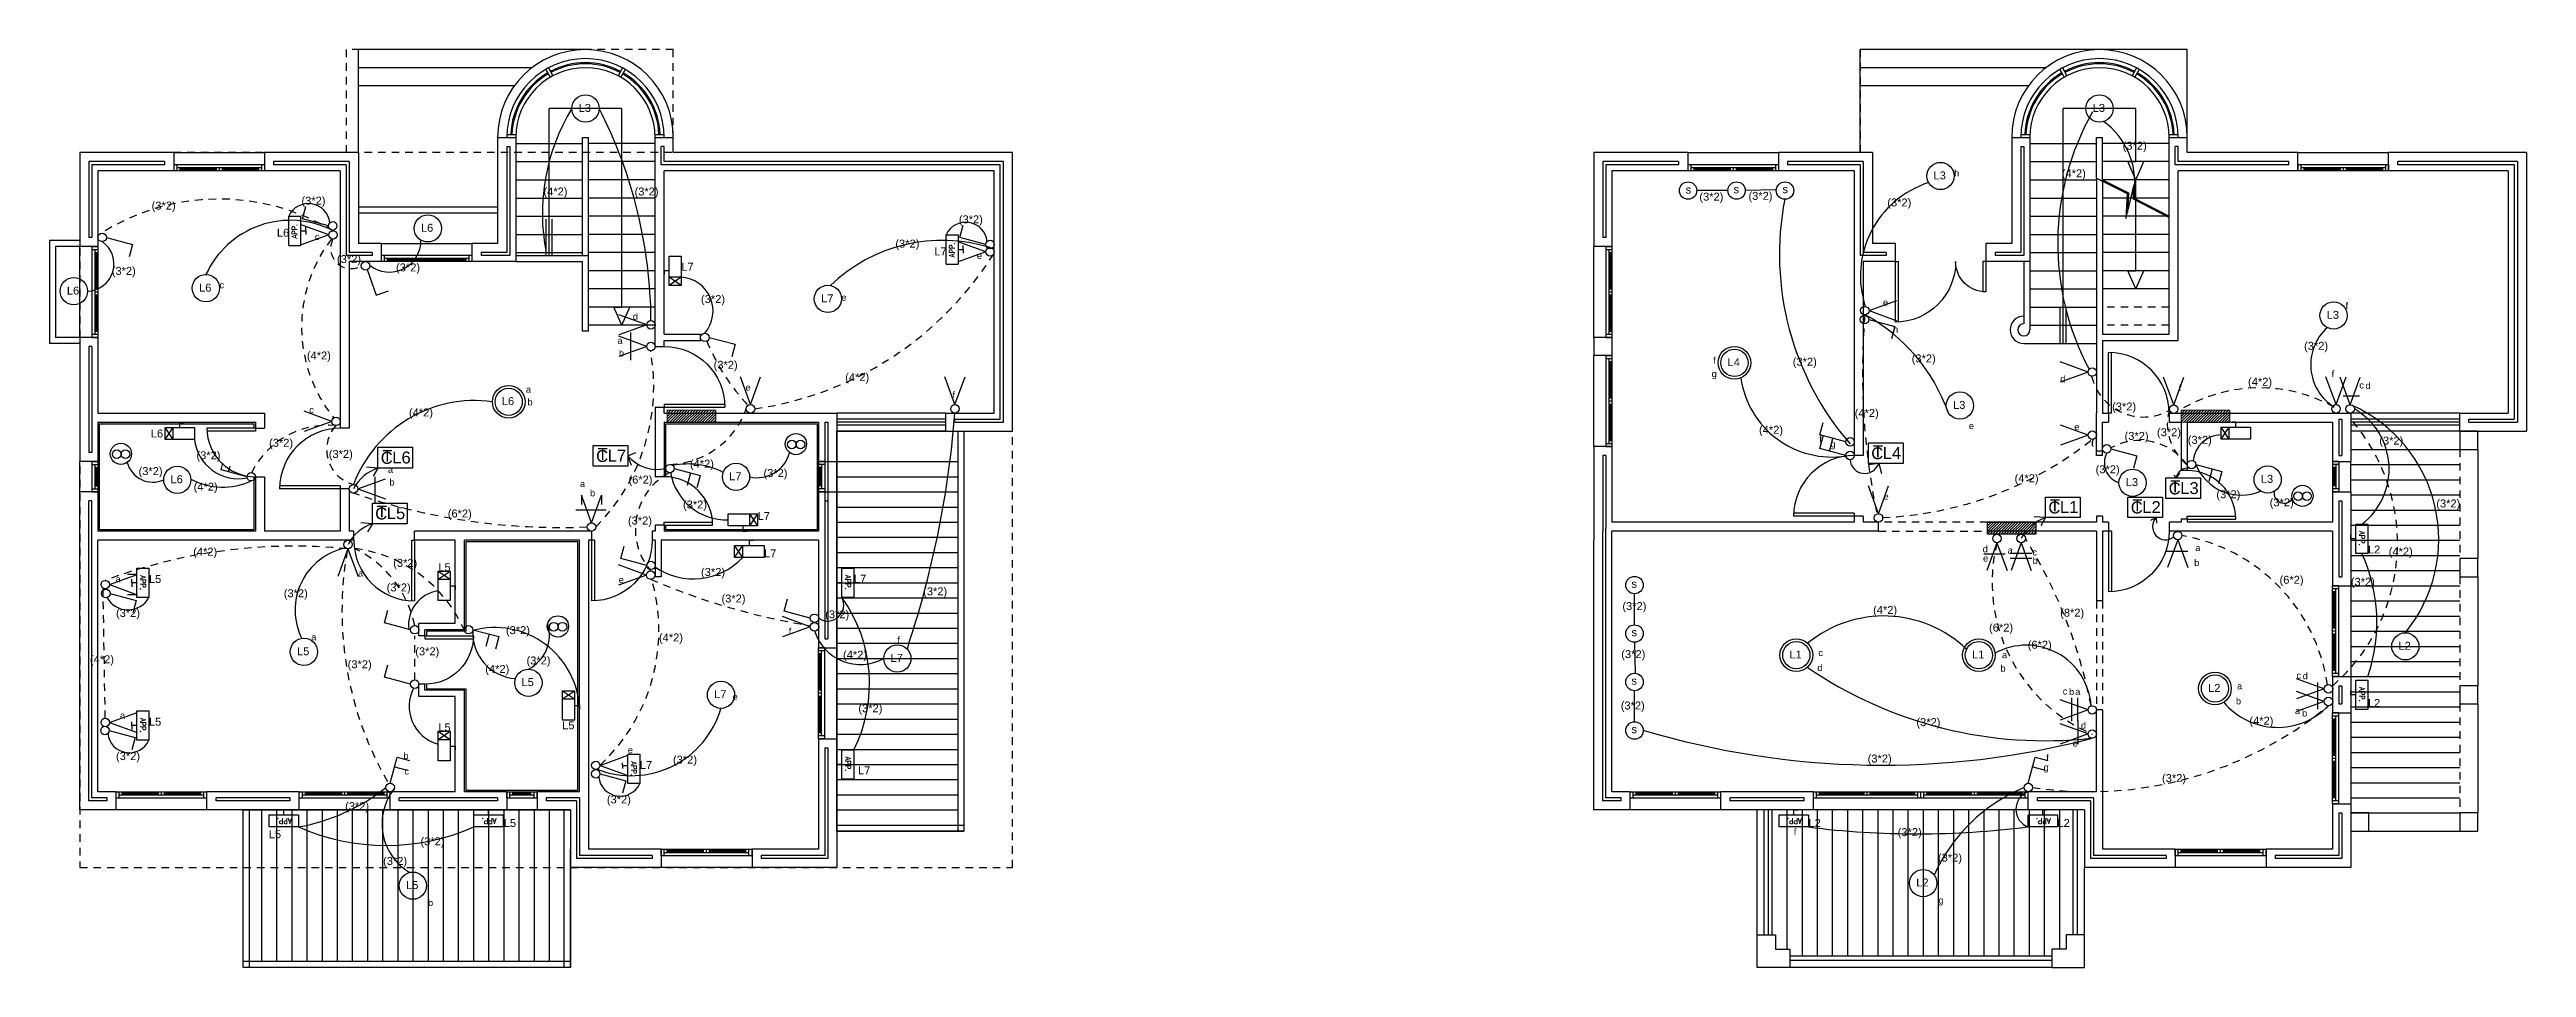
# Model space of a CAD drawing. Header units: millimetres. Extents: x -1152.8 to -1111.9, y 13007.9 to 13069.
# Drawn here: x -1152.81 to -1111.91, y 13053.82 to 13068.97 of the extents above; entities outside this region: 1.
import ezdxf

# ---------------------------------------------------------------- set-up
doc = ezdxf.new("R2010")
doc.units = ezdxf.units.MM
doc.header["$LTSCALE"] = 0.5
doc.linetypes.add('DASHED2', pattern=[0.375, 0.25, -0.125])
doc.linetypes.add('HIDDEN', pattern=[0.375, 0.25, -0.125])
for name, color, linetype in [('0-student name', 7, 'CONTINUOUS'), ('1lighting', 3, 'CONTINUOUS'), ('A-DOOR', 4, 'CONTINUOUS'), ('A-FLOR-STRS', 2, 'CONTINUOUS'), ('A-WALL', 7, 'CONTINUOUS'), ('A-WINDOW', 150, 'CONTINUOUS'), ('M-BALCONY', 6, 'CONTINUOUS'), ('M-ELEV-LOWER', 8, 'CONTINUOUS'), ('M-FB', 4, 'CONTINUOUS'), ('M-FINISHING', 251, 'CONTINUOUS'), ('M-FURN', 31, 'CONTINUOUS'), ('M-HANDRAIL', 251, 'CONTINUOUS'), ('M-LINTELS', 251, 'HIDDEN'), ('M-outline-wall', 3, 'CONTINUOUS'), ('M-SANITARY', 1, 'CONTINUOUS'), ('M-ST-ELE', 7, 'CONTINUOUS'), ('M-TILING', 251, 'CONTINUOUS')]:
    doc.layers.add(name, color=color, linetype=linetype)
doc.layers.add('doors', color=2, linetype='CONTINUOUS', lineweight=9)
doc.layers.get('M-SANITARY').off()
doc.styles.add('Arabic transp.', font='arial.ttf')
doc.styles.add('ROMANC', font='romanc', dxfattribs={"height": 0.3})
doc.styles.add('RomanS', font='arial.ttf')

msp = doc.modelspace()

# ---------------------------------------------------------------- texts
at = {"layer": '0-student name', "insert": (-1151.043, 13009.139), "char_height": 0.1661, "attachment_point": 1, "style": 'Arabic transp.'}
msp.add_mtext_dynamic_manual_height_columns('\\A1;', width=1.71814, gutter_width=1, heights=[1.193], dxfattribs=at)
at = {"layer": '1lighting', "style": 'RomanS'}
for s, height, p in [('L3', 0.1311, (-1144.075, 13067.938)), ('L3', 0.1311, (-1119.075, 13067.938)), ('(3*2)', 0.1311, (-1118.579, 13067.314)), ('L3', 0.1311, (-1121.702, 13066.823)), ('h', 0.109, (-1121.363, 13066.872)), ('(4*2)', 0.1311, (-1119.584, 13066.858)), ('(3*2)', 0.1311, (-1151.126, 13066.325)), ('(3*2)', 0.1311, (-1148.652, 13066.407)), ('(4*2)', 0.1311, (-1144.656, 13066.558)), ('(3*2)', 0.1311, (-1143.152, 13066.558)), ('s', 0.131, (-1125.796, 13066.589)), ('(3*2)', 0.1311, (-1125.569, 13066.473)), ('s', 0.131, (-1125.005, 13066.595)), ('(3*2)', 0.1311, (-1124.758, 13066.486)), ('s', 0.131, (-1124.198, 13066.596)), ('(3*2)', 0.1311, (-1122.466, 13066.377)), ('L6', 0.1311, (-1149.057, 13065.878)), ('L6', 0.1311, (-1146.679, 13065.959)), ('(3*2)', 0.1311, (-1137.797, 13066.098)), ('c', 0.109, (-1148.43, 13065.824)), ('(3*2)', 0.1311, (-1148.065, 13065.442)), ('(3*2)', 0.1311, (-1138.845, 13065.698)), ('L7', 0.1311, (-1138.202, 13065.569)), ('e', 0.109, (-1137.498, 13065.509)), ('(3*2)', 0.1311, (-1151.784, 13065.248)), ('L6', 0.1311, (-1150.343, 13064.971)), ('c', 0.109, (-1150.004, 13065.027)), ('(3*2)', 0.1311, (-1147.09, 13065.305)), ('L7', 0.1311, (-1142.38, 13065.316)), ('L6', 0.1311, (-1152.525, 13064.922)), ('(3*2)', 0.1311, (-1142.054, 13064.783)), ('L7', 0.1311, (-1140.072, 13064.794)), ('e', 0.109, (-1139.735, 13064.821)), ('e', 0.109, (-1122.538, 13064.74)), ('f', 0.109, (-1114.899, 13064.686)), ('d', 0.109, (-1143.18, 13064.506)), ('h', 0.109, (-1122.371, 13064.293)), ('L3', 0.1311, (-1115.21, 13064.522)), ('(4*2)', 0.1311, (-1148.563, 13063.851)), ('a', 0.109, (-1143.434, 13064.109)), ('b', 0.109, (-1143.409, 13063.9)), ('f', 0.109, (-1125.341, 13063.782)), ('L4', 0.1311, (-1125.104, 13063.741)), ('(3*2)', 0.1311, (-1124.027, 13063.749)), ('(3*2)', 0.1311, (-1122.063, 13063.803)), ('(3*2)', 0.1311, (-1115.584, 13064.011)), ('(3*2)', 0.1311, (-1141.846, 13063.697)), ('(4*2)', 0.1311, (-1139.674, 13063.493)), ('g', 0.109, (-1125.366, 13063.559)), ('d', 0.109, (-1119.609, 13063.476)), ('(4*2)', 0.1311, (-1116.509, 13063.418)), ('f', 0.109, (-1115.128, 13063.563)), ('d', 0.109, (-1114.569, 13063.365)), ('L6', 0.1311, (-1145.344, 13063.098)), ('a', 0.109, (-1144.945, 13063.302)), ('b', 0.109, (-1144.92, 13063.093)), ('e', 0.109, (-1141.319, 13063.335)), ('f', 0.109, (-1137.901, 13063.215)), ('L3', 0.1311, (-1121.38, 13063.036)), ('(3*2)', 0.1311, (-1118.754, 13063.009)), ('f', 0.109, (-1117.653, 13063.329)), ('c', 0.109, (-1114.672, 13063.372)), ('L6', 0.1311, (-1151.14, 13062.564)), ('c', 0.109, (-1148.524, 13062.965)), ('(4*2)', 0.1311, (-1146.877, 13062.911)), ('(4*2)', 0.1311, (-1124.584, 13062.625)), ('(4*2)', 0.1311, (-1123.004, 13062.902)), ('e', 0.109, (-1121.119, 13062.702)), ('e', 0.109, (-1119.378, 13062.685)), ('(3*2)', 0.1311, (-1118.548, 13062.524)), ('(3*2)', 0.1311, (-1118.013, 13062.585)), ('(3*2)', 0.1311, (-1150.386, 13062.204)), ('(3*2)', 0.1311, (-1149.187, 13062.41)), ('(3*2)', 0.1311, (-1148.201, 13062.226)), ('f', 0.109, (-1123.59, 13062.482)), ('g', 0.109, (-1123.404, 13062.402)), ('(3*2)', 0.1311, (-1117.504, 13062.459)), ('(3*2)', 0.1311, (-1114.342, 13062.447)), ('(3*2)', 0.1311, (-1151.342, 13061.943)), ('L6', 0.1311, (-1150.815, 13061.808)), ('a', 0.109, (-1147.224, 13061.979)), ('b', 0.109, (-1147.199, 13061.77)), ('a', 0.109, (-1144.053, 13061.745)), ('(6*2)', 0.1311, (-1143.252, 13061.803)), ('(4*2)', 0.1311, (-1142.238, 13062.065)), ('L7', 0.1311, (-1141.59, 13061.858)), ('(3*2)', 0.1311, (-1141.023, 13061.911)), ('(4*2)', 0.1311, (-1120.364, 13061.825)), ('(3*2)', 0.1311, (-1119.026, 13061.973)), ('L3', 0.1311, (-1118.529, 13061.761)), ('L3', 0.1311, (-1116.298, 13061.815)), ('(4*2)', 0.1311, (-1150.432, 13061.686)), ('b', 0.109, (-1143.887, 13061.592)), ('(3*2)', 0.1311, (-1142.352, 13061.392)), ('e', 0.109, (-1122.528, 13061.535)), ('(3*2)', 0.1311, (-1117.033, 13061.56)), ('(3*2)', 0.1311, (-1116.152, 13061.427)), ('(3*2)', 0.1311, (-1113.401, 13061.409)), ('(6*2)', 0.1311, (-1146.236, 13061.243)), ('(3*2)', 0.1311, (-1143.261, 13061.127)), ('L7', 0.1311, (-1141.12, 13061.202)), ('(4*2)', 0.1311, (-1150.44, 13060.612)), ('L7', 0.1311, (-1141.014, 13060.585)), ('d', 0.109, (-1120.891, 13060.668)), ('e', 0.109, (-1120.885, 13060.515)), ('a', 0.109, (-1120.48, 13060.648)), ('c', 0.109, (-1120.071, 13060.616)), ('a', 0.109, (-1117.38, 13060.688)), ('L2', 0.1311, (-1114.53, 13060.649)), ('(4*2)', 0.1311, (-1114.186, 13060.616)), ('a', 0.109, (-1151.722, 13060.171)), ('L5', 0.1311, (-1151.171, 13060.162)), ('a', 0.109, (-1147.717, 13060.269)), ('(3*2)', 0.1311, (-1147.137, 13060.428)), ('L5', 0.1311, (-1146.392, 13060.356)), ('e', 0.109, (-1143.413, 13060.16)), ('(3*2)', 0.1311, (-1142.054, 13060.278)), ('L7', 0.1311, (-1139.53, 13060.166)), ('b', 0.109, (-1120.066, 13060.477)), ('b', 0.109, (-1117.399, 13060.441)), ('(6*2)', 0.1311, (-1115.989, 13060.149)), ('(3*2)', 0.1311, (-1114.812, 13060.116)), ('(3*2)', 0.1311, (-1148.944, 13059.927)), ('(3*2)', 0.1311, (-1147.245, 13060.023)), ('(3*2)', 0.1311, (-1141.716, 13059.84)), ('(3*2)', 0.1311, (-1138.386, 13059.958)), ('(3*2)', 0.1311, (-1126.84, 13059.715)), ('s', 0.131, (-1126.691, 13060.083)), ('(4*2)', 0.1311, (-1122.7, 13059.652)), ('(3*2)', 0.1311, (-1151.714, 13059.602)), ('(3*2)', 0.1311, (-1145.276, 13059.318)), ('f', 0.109, (-1140.604, 13059.312)), ('(3*2)', 0.1311, (-1140.004, 13059.579)), ('s', 0.131, (-1126.691, 13059.283)), ('(6*2)', 0.1311, (-1120.785, 13059.36)), ('(8*2)', 0.1311, (-1119.612, 13059.606)), ('(4*2)', 0.1311, (-1152.145, 13058.837)), ('L5', 0.1311, (-1148.725, 13058.969)), ('a', 0.109, (-1148.491, 13059.215)), ('(3*2)', 0.1311, (-1146.773, 13058.968)), ('(4*2)', 0.1311, (-1142.749, 13059.197)), ('(4*2)', 0.1311, (-1139.709, 13058.913)), ('L7', 0.1311, (-1138.925, 13058.86)), ('f', 0.109, (-1138.812, 13059.166)), ('(3*2)', 0.1311, (-1126.858, 13058.922)), ('L1', 0.1311, (-1124.082, 13058.916)), ('c', 0.109, (-1123.604, 13058.956)), ('L1', 0.1311, (-1121.066, 13058.916)), ('a', 0.109, (-1120.572, 13058.921)), ('(6*2)', 0.1311, (-1120.147, 13059.077)), ('L2', 0.1311, (-1114.025, 13059.06)), ('(3*2)', 0.1311, (-1147.889, 13058.755)), ('(4*2)', 0.1311, (-1145.617, 13058.678)), ('L5', 0.1311, (-1145.018, 13058.46)), ('(3*2)', 0.1311, (-1144.936, 13058.818)), ('s', 0.131, (-1126.691, 13058.483)), ('d', 0.109, (-1123.622, 13058.709)), ('b', 0.109, (-1120.597, 13058.698)), ('c', 0.109, (-1115.709, 13058.582)), ('d', 0.109, (-1115.606, 13058.574)), ('L7', 0.1311, (-1141.838, 13058.261)), ('e', 0.109, (-1141.533, 13058.229)), ('(3*2)', 0.1311, (-1139.456, 13058.029)), ('(3*2)', 0.1311, (-1126.867, 13058.074)), ('c', 0.109, (-1119.568, 13058.32)), ('b', 0.109, (-1119.465, 13058.312)), ('a', 0.109, (-1119.364, 13058.315)), ('L2', 0.1311, (-1117.168, 13058.365)), ('b', 0.109, (-1116.709, 13058.158)), ('a', 0.109, (-1116.69, 13058.406)), ('L2', 0.1311, (-1114.53, 13058.116)), ('a', 0.109, (-1151.649, 13057.923)), ('L5', 0.1311, (-1151.171, 13057.807)), ('L5', 0.1311, (-1146.392, 13057.714)), ('L5', 0.1311, (-1144.347, 13057.747)), ('s', 0.131, (-1126.691, 13057.683)), ('(3*2)', 0.1311, (-1121.985, 13057.799)), ('d', 0.109, (-1119.268, 13057.757)), ('(4*2)', 0.1311, (-1116.487, 13057.823)), ('a', 0.109, (-1115.734, 13057.998)), ('b', 0.109, (-1115.617, 13057.958)), ('(3*2)', 0.1311, (-1151.714, 13057.239)), ('b', 0.109, (-1146.969, 13057.257)), ('e', 0.109, (-1143.263, 13057.351)), ('(3*2)', 0.1311, (-1122.79, 13057.199)), ('f', 0.109, (-1119.841, 13057.224)), ('e', 0.109, (-1119.405, 13057.461)), ('c', 0.109, (-1146.952, 13057.001)), ('L7', 0.1311, (-1143.065, 13057.092)), ('(3*2)', 0.1311, (-1142.517, 13057.181)), ('L7', 0.1311, (-1139.462, 13057.004)), ('g', 0.109, (-1119.884, 13057.066)), ('(3*2)', 0.1311, (-1117.93, 13056.876)), ('(3*2)', 0.1311, (-1147.931, 13056.413)), ('(3*2)', 0.1311, (-1143.609, 13056.524)), ('L5', 0.1311, (-1145.312, 13056.135)), ('f', 0.109, (-1124.009, 13056.003)), ('L2', 0.1311, (-1123.767, 13056.135)), ('(3*2)', 0.1311, (-1122.294, 13055.984)), ('f', 0.109, (-1119.899, 13056.003)), ('L2', 0.1311, (-1119.657, 13056.135)), ('L5', 0.1311, (-1149.192, 13055.95)), ('(3*2)', 0.1311, (-1146.687, 13055.832)), ('(3*2)', 0.1311, (-1121.63, 13055.563)), ('(3*2)', 0.1311, (-1147.304, 13055.509)), ('L2', 0.1311, (-1121.988, 13055.153)), ('L5', 0.1311, (-1146.925, 13055.11)), ('b', 0.109, (-1146.562, 13054.829)), ('g', 0.109, (-1121.624, 13054.871))]:
    msp.add_text(s, height=height, dxfattribs=at).set_placement(p)
at = {"layer": '1lighting', "style": 'ROMANC', "width": 0.8}
for rotation, p in [(90, (-1148.72, 13065.847)), (90, (-1137.865, 13065.538)), (270, (-1114.673, 13061.02)), (270, (-1151.313, 13060.291)), (270, (-1139.673, 13060.295)), (270, (-1114.673, 13058.445)), (270, (-1151.313, 13057.936)), (270, (-1143.208, 13057.221)), (270, (-1139.673, 13057.295)), (180, (-1148.815, 13056.278)), (180, (-1145.433, 13056.278)), (180, (-1123.88, 13056.278)), (180, (-1119.77, 13056.278))]:
    msp.add_text('APP.', height=0.0909, rotation=rotation, dxfattribs=at).set_placement(p)
at = {"layer": '1lighting', "color": 6, "style": 'RomanS'}
for s, height, p in [('C', 0.197, (-1147.343, 13062.129)), ('T', 0.197, (-1147.318, 13062.162)), ('L6', 0.1967, (-1147.153, 13062.135)), ('T', 0.197, (-1117.795, 13061.657)), ('L3', 0.1967, (-1117.63, 13061.63)), ('C', 0.197, (-1117.82, 13061.624))]:
    msp.add_text(s, height=height, dxfattribs=at).set_placement(p)
at = {"layer": '1lighting', "color": 5, "style": 'RomanS'}
for s, height, p in [('C', 0.197, (-1143.787, 13062.159)), ('T', 0.197, (-1143.762, 13062.192)), ('L7', 0.1967, (-1143.597, 13062.165)), ('C', 0.197, (-1118.446, 13061.31)), ('T', 0.197, (-1118.421, 13061.343)), ('L2', 0.1967, (-1118.256, 13061.316))]:
    msp.add_text(s, height=height, dxfattribs=at).set_placement(p)
at = {"layer": '1lighting', "color": 4, "style": 'RomanS'}
for s, height, p in [('C', 0.197, (-1122.731, 13062.204)), ('T', 0.197, (-1122.706, 13062.237)), ('L4', 0.1967, (-1122.541, 13062.21))]:
    msp.add_text(s, height=height, dxfattribs=at).set_placement(p)
at = {"layer": '1lighting', "color": 1, "style": 'RomanS'}
for s, height, p in [('T', 0.197, (-1147.409, 13061.243)), ('C', 0.197, (-1119.807, 13061.31)), ('T', 0.197, (-1119.782, 13061.343)), ('L1', 0.1967, (-1119.617, 13061.316)), ('C', 0.197, (-1147.434, 13061.21)), ('L5', 0.1967, (-1147.244, 13061.216))]:
    msp.add_text(s, height=height, dxfattribs=at).set_placement(p)

# ---------------------------------------------------------------- blocks, each defined once
blk = doc.blocks.new('D1000')
at = {"layer": 'A-DOOR'}
for p, q in [((0, 0), (-1000, 0)), ((0, 50), (-999, 50)), ((0, 50), (0, 0))]:
    blk.add_line(p, q, dxfattribs=at)
blk.add_arc((0, 0), 1000, 90, 180, dxfattribs=at)
blk = doc.blocks.new('d1.4')
at = {"layer": 'A-DOOR'}
for p, q in [((0, 0), (0, 1)), ((0.05, 0), (0.05, 0.999)), ((1.45, 0), (1.45, 0.497)), ((1.5, 0), (1.5, 0.5)), ((0, 0), (0.05, 0)), ((1.5, 0), (1.45, 0))]:
    blk.add_line(p, q, dxfattribs=at)
for centre, radius, start, end in [((0, 0), 1, 0, 90), ((1.5, 0), 0.5, 90, 180)]:
    blk.add_arc(centre, radius, start, end, dxfattribs=at)
blk = doc.blocks.new('D800')
at = {"layer": 'A-DOOR'}
for p, q in [((0, 0), (0, 50)), ((0, 50), (798, 50)), ((0, 0), (0, 50)), ((0, 0), (800, 0))]:
    blk.add_line(p, q, dxfattribs=at)
blk.add_arc((0, 0), 800, 0, 90, dxfattribs=at)

# ---------------------------------------------------------------- hatches: boundary and pattern name
at = {"layer": 'A-FLOR-STRS'}
h = msp.add_hatch(dxfattribs=at)
h.set_pattern_fill('ANSI31', color=256, scale=0.01)
h.set_pattern_definition([(45, (79.079495, 46.508607), (-0.0224506403, 0.0224506403), [])])
h.paths.add_polyline_path([(-1120.812, 13061.166), (-1120.812, 13060.966), (-1120.012, 13060.966), (-1120.012, 13061.166)])
at = {"layer": 'doors'}
h = msp.add_hatch(dxfattribs=at)
h.set_pattern_fill('ANSI31', color=256, scale=0.01)
h.set_pattern_definition([(45, (57.279495, 48.358567), (-0.0224506403, 0.0224506403), [])])
h.paths.add_polyline_path([(-1142.612, 13063.016), (-1142.612, 13062.816), (-1141.812, 13062.816), (-1141.812, 13063.016)])
h = msp.add_hatch(dxfattribs=at)
h.set_pattern_fill('ANSI31', color=256, scale=0.01)
h.set_pattern_definition([(45, (82.279495, 48.358567), (-0.0224506403, 0.0224506403), [])])
h.paths.add_polyline_path([(-1117.612, 13063.016), (-1117.612, 13062.816), (-1116.812, 13062.816), (-1116.812, 13063.016)])

# ---------------------------------------------------------------- linework, layer by layer
at = {"layer": '1lighting'}
for p, q in [((-1148.635, 13066.172), (-1148.58, 13066.378)), ((-1125.099, 13066.639), (-1125.611, 13066.639)), ((-1124.298, 13066.653), (-1124.811, 13066.642)), ((-1148.863, 13065.734), (-1148.863, 13066.219)), ((-1148.863, 13066.219), (-1148.665, 13066.219)), ((-1148.665, 13066.219), (-1148.665, 13065.734)), ((-1148.665, 13065.976), (-1148.581, 13065.976)), ((-1148.201, 13065.907), (-1148.659, 13066.074)), ((-1148.206, 13066.057), (-1148.635, 13066.172)), ((-1148.581, 13065.976), (-1148.581, 13066.041)), ((-1148.581, 13065.976), (-1148.581, 13065.912)), ((-1137.78, 13065.863), (-1137.725, 13066.068)), ((-1151.872, 13065.866), (-1151.443, 13065.751)), ((-1151.443, 13065.751), (-1151.498, 13065.546)), ((-1148.863, 13065.734), (-1148.665, 13065.734)), ((-1148.201, 13065.907), (-1148.659, 13065.741)), ((-1142.578, 13065.558), (-1142.38, 13065.558)), ((-1142.578, 13065.074), (-1142.578, 13065.558)), ((-1142.38, 13065.558), (-1142.38, 13065.074)), ((-1138.008, 13065.425), (-1138.008, 13065.91)), ((-1138.008, 13065.91), (-1137.81, 13065.91)), ((-1137.81, 13065.91), (-1137.81, 13065.425)), ((-1137.81, 13065.667), (-1137.726, 13065.667)), ((-1137.351, 13065.627), (-1137.809, 13065.794)), ((-1137.351, 13065.627), (-1137.809, 13065.461)), ((-1137.351, 13065.748), (-1137.78, 13065.863)), ((-1137.726, 13065.667), (-1137.726, 13065.732)), ((-1137.726, 13065.667), (-1137.726, 13065.603)), ((-1147.565, 13065.334), (-1147.418, 13064.914)), ((-1142.662, 13065.316), (-1142.662, 13065.381)), ((-1142.662, 13065.316), (-1142.662, 13065.252)), ((-1142.578, 13065.316), (-1142.662, 13065.316)), ((-1142.38, 13065.207), (-1142.578, 13065.207)), ((-1142.38, 13065.074), (-1142.578, 13065.207)), ((-1142.38, 13065.207), (-1142.578, 13065.074)), ((-1138.008, 13065.425), (-1137.81, 13065.425)), ((-1147.418, 13064.914), (-1147.217, 13064.985)), ((-1142.38, 13065.074), (-1142.578, 13065.074)), ((-1122.767, 13064.657), (-1122.309, 13064.824)), ((-1142.951, 13064.423), (-1143.409, 13064.59)), ((-1142.951, 13064.423), (-1143.409, 13064.256)), ((-1143.216, 13064.296), (-1143.216, 13063.838)), ((-1122.773, 13064.51), (-1122.344, 13064.395)), ((-1122.767, 13064.657), (-1122.309, 13064.49)), ((-1122.344, 13064.395), (-1122.399, 13064.19)), ((-1142.951, 13064.067), (-1143.409, 13064.233)), ((-1142.951, 13064.067), (-1143.409, 13063.9)), ((-1141.922, 13064.216), (-1141.493, 13064.101)), ((-1141.493, 13064.101), (-1141.548, 13063.896)), ((-1141.236, 13063.106), (-1141.403, 13063.563)), ((-1141.236, 13063.106), (-1141.07, 13063.563)), ((-1137.861, 13063.106), (-1138.028, 13063.563)), ((-1137.861, 13063.106), (-1137.695, 13063.563)), ((-1119.151, 13063.643), (-1119.609, 13063.81)), ((-1119.151, 13063.643), (-1119.609, 13063.476)), ((-1117.737, 13063.1), (-1117.903, 13063.558)), ((-1117.737, 13063.1), (-1117.57, 13063.558)), ((-1115.055, 13063.106), (-1115.222, 13063.563)), ((-1115.055, 13063.106), (-1114.888, 13063.563)), ((-1114.822, 13063.103), (-1114.988, 13063.561)), ((-1114.822, 13063.103), (-1114.655, 13063.561)), ((-1114.939, 13063.252), (-1114.67, 13063.252)), ((-1150.904, 13062.532), (-1150.904, 13062.73)), ((-1150.904, 13062.73), (-1150.42, 13062.73)), ((-1150.904, 13062.532), (-1150.771, 13062.73)), ((-1150.771, 13062.532), (-1150.904, 13062.73)), ((-1150.771, 13062.532), (-1150.771, 13062.73)), ((-1150.662, 13062.813), (-1150.726, 13062.813)), ((-1150.662, 13062.813), (-1150.597, 13062.813)), ((-1150.662, 13062.73), (-1150.662, 13062.813)), ((-1150.42, 13062.73), (-1150.42, 13062.532)), ((-1148.151, 13062.83), (-1148.609, 13062.996)), ((-1148.151, 13062.83), (-1148.609, 13062.663)), ((-1119.149, 13062.602), (-1119.607, 13062.768)), ((-1116.954, 13062.535), (-1116.954, 13062.733)), ((-1116.954, 13062.733), (-1116.47, 13062.733)), ((-1116.954, 13062.535), (-1116.821, 13062.733)), ((-1116.821, 13062.535), (-1116.954, 13062.733)), ((-1116.821, 13062.535), (-1116.821, 13062.733)), ((-1116.712, 13062.816), (-1116.776, 13062.816)), ((-1116.712, 13062.816), (-1116.647, 13062.816)), ((-1116.712, 13062.733), (-1116.712, 13062.816)), ((-1116.47, 13062.733), (-1116.47, 13062.535)), ((-1150.42, 13062.532), (-1150.904, 13062.532)), ((-1123.421, 13062.339), (-1123.366, 13062.544)), ((-1119.149, 13062.602), (-1119.607, 13062.435)), ((-1118.772, 13062.377), (-1118.343, 13062.262)), ((-1118.343, 13062.262), (-1118.398, 13062.056)), ((-1116.47, 13062.535), (-1116.954, 13062.535)), ((-1149.856, 13061.998), (-1149.831, 13062.09)), ((-1147.722, 13061.716), (-1147.264, 13061.882)), ((-1147.442, 13061.916), (-1147.442, 13061.481)), ((-1142.227, 13061.978), (-1142.282, 13061.773)), ((-1117.102, 13062.044), (-1117.157, 13061.839)), ((-1147.722, 13061.716), (-1147.264, 13061.549)), ((-1143.861, 13061.156), (-1144.028, 13061.613)), ((-1144.028, 13061.613), (-1144.028, 13061.458)), ((-1143.861, 13061.156), (-1143.695, 13061.613)), ((-1143.695, 13061.613), (-1143.695, 13061.458)), ((-1122.611, 13061.306), (-1122.778, 13061.763)), ((-1122.611, 13061.306), (-1122.445, 13061.763)), ((-1144.12, 13061.371), (-1143.618, 13061.371)), ((-1141.604, 13061.103), (-1141.604, 13061.301)), ((-1141.604, 13061.301), (-1141.12, 13061.301)), ((-1141.12, 13061.103), (-1141.604, 13061.103)), ((-1141.362, 13061.019), (-1141.426, 13061.019)), ((-1141.362, 13061.103), (-1141.362, 13061.019)), ((-1141.362, 13061.019), (-1141.297, 13061.019)), ((-1141.252, 13061.301), (-1141.252, 13061.103)), ((-1141.12, 13061.301), (-1141.252, 13061.103)), ((-1141.252, 13061.301), (-1141.12, 13061.103)), ((-1141.12, 13061.301), (-1141.12, 13061.103)), ((-1114.728, 13060.649), (-1114.728, 13061.133)), ((-1114.728, 13061.133), (-1114.53, 13061.133)), ((-1114.53, 13061.133), (-1114.53, 13060.649)), ((-1147.884, 13060.727), (-1148.05, 13060.269)), ((-1147.884, 13060.727), (-1147.717, 13060.269)), ((-1141.499, 13060.585), (-1141.499, 13060.783)), ((-1141.499, 13060.783), (-1141.014, 13060.783)), ((-1141.499, 13060.585), (-1141.366, 13060.783)), ((-1141.366, 13060.585), (-1141.499, 13060.783)), ((-1141.366, 13060.585), (-1141.366, 13060.783)), ((-1141.256, 13060.866), (-1141.321, 13060.866)), ((-1141.256, 13060.866), (-1141.192, 13060.866)), ((-1141.256, 13060.783), (-1141.256, 13060.866)), ((-1141.014, 13060.783), (-1141.014, 13060.585)), ((-1120.873, 13060.641), (-1120.517, 13060.641)), ((-1120.656, 13060.827), (-1120.822, 13060.369)), ((-1120.656, 13060.827), (-1120.489, 13060.369)), ((-1120.437, 13060.655), (-1120.081, 13060.655)), ((-1120.256, 13060.827), (-1120.422, 13060.369)), ((-1120.256, 13060.827), (-1120.089, 13060.369)), ((-1117.859, 13060.688), (-1117.503, 13060.688)), ((-1117.67, 13060.874), (-1117.837, 13060.416)), ((-1117.67, 13060.874), (-1117.503, 13060.416)), ((-1114.812, 13060.891), (-1114.812, 13060.956)), ((-1114.812, 13060.891), (-1114.812, 13060.827)), ((-1114.728, 13060.891), (-1114.812, 13060.891)), ((-1114.53, 13060.649), (-1114.728, 13060.649)), ((-1151.822, 13060.135), (-1151.364, 13060.301)), ((-1151.368, 13060.3), (-1151.524, 13060.3)), ((-1151.452, 13060.162), (-1151.452, 13060.227)), ((-1151.368, 13059.92), (-1151.368, 13060.404)), ((-1151.368, 13060.404), (-1151.171, 13060.404)), ((-1151.171, 13060.404), (-1151.171, 13059.92)), ((-1146.393, 13060.356), (-1146.195, 13060.356)), ((-1146.393, 13059.872), (-1146.393, 13060.356)), ((-1146.393, 13060.356), (-1146.195, 13060.224)), ((-1146.393, 13060.224), (-1146.195, 13060.356)), ((-1146.393, 13060.224), (-1146.195, 13060.224)), ((-1146.195, 13060.356), (-1146.195, 13059.872)), ((-1142.957, 13060.293), (-1143.415, 13060.46)), ((-1142.957, 13060.293), (-1143.415, 13060.127)), ((-1141.014, 13060.585), (-1141.499, 13060.585)), ((-1139.812, 13060.166), (-1139.812, 13060.231)), ((-1139.728, 13059.924), (-1139.728, 13060.408)), ((-1139.728, 13060.408), (-1139.53, 13060.408)), ((-1139.53, 13060.408), (-1139.53, 13059.924)), ((-1120.437, 13060.57), (-1120.081, 13060.57)), ((-1151.822, 13060.135), (-1151.364, 13059.968)), ((-1151.812, 13059.988), (-1151.383, 13059.873)), ((-1151.368, 13059.967), (-1151.524, 13059.967)), ((-1151.452, 13060.162), (-1151.452, 13060.098)), ((-1151.368, 13060.162), (-1151.452, 13060.162)), ((-1151.383, 13059.873), (-1151.438, 13059.668)), ((-1151.171, 13059.92), (-1151.368, 13059.92)), ((-1146.195, 13059.872), (-1146.393, 13059.872)), ((-1146.195, 13060.114), (-1146.112, 13060.114)), ((-1146.112, 13060.114), (-1146.112, 13060.179)), ((-1146.112, 13060.114), (-1146.112, 13060.05)), ((-1139.812, 13060.166), (-1139.812, 13060.102)), ((-1139.728, 13060.166), (-1139.812, 13060.166)), ((-1139.53, 13059.924), (-1139.728, 13059.924)), ((-1126.64, 13059.471), (-1126.64, 13059.983)), ((-1140.251, 13059.44), (-1140.709, 13059.607)), ((-1140.251, 13059.44), (-1140.709, 13059.273)), ((-1145.552, 13059.319), (-1145.607, 13059.114)), ((-1138.62, 13059.166), (-1138.65, 13059.072)), ((-1126.626, 13058.67), (-1126.637, 13059.183)), ((-1115.251, 13058.416), (-1115.709, 13058.582)), ((-1114.728, 13058.074), (-1114.728, 13058.558)), ((-1114.728, 13058.558), (-1114.53, 13058.558)), ((-1114.53, 13058.558), (-1114.53, 13058.074)), ((-1144.343, 13058.38), (-1144.145, 13058.38)), ((-1144.343, 13057.896), (-1144.343, 13058.38)), ((-1144.343, 13058.38), (-1144.145, 13058.248)), ((-1144.343, 13058.248), (-1144.145, 13058.38)), ((-1144.343, 13058.248), (-1144.145, 13058.248)), ((-1144.145, 13058.38), (-1144.145, 13057.896)), ((-1144.062, 13058.138), (-1144.062, 13058.203)), ((-1126.64, 13057.871), (-1126.64, 13058.383)), ((-1119.151, 13058.067), (-1119.609, 13058.233)), ((-1119.423, 13058.269), (-1119.423, 13057.88)), ((-1119.326, 13058.269), (-1119.326, 13057.88)), ((-1115.251, 13058.416), (-1115.709, 13058.249)), ((-1115.251, 13058.207), (-1115.709, 13058.373)), ((-1115.251, 13058.207), (-1115.709, 13058.04)), ((-1115.36, 13058.518), (-1115.36, 13058.287)), ((-1115.36, 13058.309), (-1115.36, 13058.078)), ((-1114.812, 13058.316), (-1114.812, 13058.381)), ((-1114.812, 13058.316), (-1114.812, 13058.252)), ((-1114.728, 13058.316), (-1114.812, 13058.316)), ((-1151.822, 13057.859), (-1151.364, 13058.026)), ((-1151.822, 13057.859), (-1151.364, 13057.693)), ((-1151.452, 13057.807), (-1151.452, 13057.872)), ((-1151.452, 13057.807), (-1151.452, 13057.743)), ((-1151.368, 13057.807), (-1151.452, 13057.807)), ((-1151.368, 13057.565), (-1151.368, 13058.049)), ((-1151.368, 13058.049), (-1151.171, 13058.049)), ((-1151.171, 13058.049), (-1151.171, 13057.565)), ((-1144.145, 13057.896), (-1144.343, 13057.896)), ((-1144.145, 13058.138), (-1144.062, 13058.138)), ((-1144.062, 13058.138), (-1144.062, 13058.073)), ((-1119.151, 13058.067), (-1119.609, 13057.9)), ((-1119.151, 13057.67), (-1119.609, 13057.836)), ((-1119.317, 13057.892), (-1119.317, 13057.503)), ((-1114.53, 13058.074), (-1114.728, 13058.074)), ((-1151.827, 13057.727), (-1151.398, 13057.612)), ((-1151.398, 13057.612), (-1151.453, 13057.406)), ((-1151.171, 13057.565), (-1151.368, 13057.565)), ((-1146.393, 13057.714), (-1146.195, 13057.714)), ((-1146.393, 13057.229), (-1146.393, 13057.714)), ((-1146.393, 13057.714), (-1146.195, 13057.581)), ((-1146.393, 13057.581), (-1146.195, 13057.714)), ((-1146.393, 13057.581), (-1146.195, 13057.581)), ((-1146.195, 13057.714), (-1146.195, 13057.229)), ((-1146.195, 13057.471), (-1146.112, 13057.471)), ((-1146.112, 13057.471), (-1146.112, 13057.536)), ((-1146.112, 13057.471), (-1146.112, 13057.407)), ((-1143.263, 13056.85), (-1143.263, 13057.334)), ((-1143.263, 13057.334), (-1143.065, 13057.334)), ((-1143.065, 13057.334), (-1143.065, 13056.85)), ((-1139.728, 13056.924), (-1139.728, 13057.408)), ((-1139.728, 13057.408), (-1139.53, 13057.408)), ((-1139.53, 13057.408), (-1139.53, 13056.924)), ((-1119.151, 13057.67), (-1119.609, 13057.503)), ((-1147.187, 13056.856), (-1147.072, 13057.285)), ((-1147.114, 13057.126), (-1146.909, 13057.071)), ((-1147.072, 13057.285), (-1146.866, 13057.23)), ((-1146.195, 13057.229), (-1146.393, 13057.229)), ((-1143.722, 13057.152), (-1143.264, 13057.318)), ((-1143.722, 13057.152), (-1143.264, 13056.985)), ((-1143.722, 13057.011), (-1143.293, 13056.896)), ((-1143.352, 13057.152), (-1143.352, 13057.191)), ((-1143.352, 13057.152), (-1143.263, 13057.152)), ((-1143.352, 13057.152), (-1143.352, 13057.099)), ((-1139.812, 13057.166), (-1139.812, 13057.231)), ((-1139.812, 13057.166), (-1139.812, 13057.102)), ((-1139.728, 13057.166), (-1139.812, 13057.166)), ((-1139.53, 13056.924), (-1139.728, 13056.924)), ((-1120.137, 13056.856), (-1120.022, 13057.285)), ((-1120.064, 13057.126), (-1119.859, 13057.071)), ((-1120.022, 13057.285), (-1119.816, 13057.23)), ((-1143.293, 13056.896), (-1143.348, 13056.691)), ((-1143.065, 13056.85), (-1143.263, 13056.85)), ((-1149.186, 13056.135), (-1149.186, 13056.333)), ((-1149.186, 13056.333), (-1148.702, 13056.333)), ((-1148.702, 13056.135), (-1149.186, 13056.135)), ((-1148.944, 13056.416), (-1149.009, 13056.416)), ((-1148.944, 13056.416), (-1148.88, 13056.416)), ((-1148.944, 13056.333), (-1148.944, 13056.416)), ((-1148.702, 13056.333), (-1148.702, 13056.135)), ((-1145.804, 13056.135), (-1145.804, 13056.333)), ((-1145.804, 13056.333), (-1145.32, 13056.333)), ((-1145.32, 13056.135), (-1145.804, 13056.135)), ((-1145.562, 13056.416), (-1145.626, 13056.416)), ((-1145.562, 13056.416), (-1145.497, 13056.416)), ((-1145.562, 13056.333), (-1145.562, 13056.416)), ((-1145.32, 13056.333), (-1145.32, 13056.135)), ((-1124.251, 13056.135), (-1124.251, 13056.333)), ((-1124.251, 13056.333), (-1123.767, 13056.333)), ((-1123.767, 13056.135), (-1124.251, 13056.135)), ((-1124.009, 13056.416), (-1124.073, 13056.416)), ((-1124.009, 13056.416), (-1123.944, 13056.416)), ((-1124.009, 13056.333), (-1124.009, 13056.416)), ((-1123.767, 13056.333), (-1123.767, 13056.135)), ((-1120.141, 13056.135), (-1120.141, 13056.333)), ((-1120.141, 13056.333), (-1119.657, 13056.333)), ((-1119.657, 13056.135), (-1120.141, 13056.135)), ((-1119.899, 13056.416), (-1119.964, 13056.416)), ((-1119.899, 13056.416), (-1119.835, 13056.416)), ((-1119.899, 13056.333), (-1119.899, 13056.416)), ((-1119.657, 13056.333), (-1119.657, 13056.135))]:
    msp.add_line(p, q, dxfattribs=at)
at = {"layer": '1lighting', "color": 5}
for p, q in [((-1143.261, 13062.26), (-1143.129, 13062.314)), ((-1143.261, 13062.26), (-1143.207, 13062.105)), ((-1118.025, 13061.24), (-1118.121, 13061.193)), ((-1118.025, 13061.24), (-1118.021, 13061.148))]:
    msp.add_line(p, q, dxfattribs=at)
at = {"layer": '1lighting', "color": 6}
for p, q in [((-1147.389, 13062.059), (-1147.578, 13062.075)), ((-1147.389, 13062.059), (-1147.469, 13061.927)), ((-1117.737, 13061.94), (-1117.698, 13061.896)), ((-1117.642, 13061.974), (-1117.698, 13061.896))]:
    msp.add_line(p, q, dxfattribs=at)
at = {"layer": '1lighting', "color": 4}
for q in [(-1122.774, 13062.112), (-1122.563, 13061.967)]:
    msp.add_line((-1122.608, 13062.134), q, dxfattribs=at)
at = {"layer": '1lighting', "color": 1}
for p, q in [((-1147.48, 13061.14), (-1147.669, 13061.155)), ((-1147.48, 13061.14), (-1147.56, 13061.007)), ((-1119.853, 13061.24), (-1120.041, 13061.255)), ((-1119.853, 13061.24), (-1119.933, 13061.107))]:
    msp.add_line(p, q, dxfattribs=at)
at = {"layer": '1lighting', "color": 1, "linetype": 'DASHED2'}
msp.add_line((-1151.892, 13057.93), (-1151.927, 13060.066), dxfattribs=at)
at = {"layer": '1lighting', "linetype": 'DASHED2'}
msp.add_line((-1146.781, 13058.561), (-1146.781, 13059.291), dxfattribs=at)
at = {"layer": '1lighting'}
for points in [[(-1123.151, 13062.491), (-1123.58, 13062.606), (-1123.525, 13062.811)], [(-1123.151, 13062.266), (-1123.58, 13062.381), (-1123.525, 13062.587)], [(-1149.551, 13061.916), (-1149.98, 13062.031), (-1149.952, 13062.137)], [(-1142.498, 13062.05), (-1142.068, 13061.935), (-1142.124, 13061.73)], [(-1117.372, 13062.116), (-1116.943, 13062.001), (-1116.998, 13061.796)], [(-1142.951, 13060.452), (-1143.38, 13060.567), (-1143.325, 13060.772)], [(-1140.251, 13059.579), (-1140.68, 13059.694), (-1140.625, 13059.9)], [(-1146.851, 13059.391), (-1147.28, 13059.506), (-1147.225, 13059.712)], [(-1145.822, 13059.391), (-1145.393, 13059.276), (-1145.448, 13059.071)], [(-1146.851, 13058.491), (-1147.28, 13058.606), (-1147.225, 13058.812)]]:
    msp.add_lwpolyline(points, dxfattribs=at)
at = {"layer": '1lighting', "color": 6}
for points in [[(-1147.389, 13062.401), (-1146.817, 13062.401), (-1146.817, 13062.059), (-1147.389, 13062.059)], [(-1117.866, 13061.896), (-1117.294, 13061.896), (-1117.294, 13061.554), (-1117.866, 13061.554)]]:
    msp.add_lwpolyline(points, close=True, dxfattribs=at)
at = {"layer": '1lighting', "color": 5}
for points in [[(-1143.834, 13062.431), (-1143.261, 13062.431), (-1143.261, 13062.089), (-1143.834, 13062.089)], [(-1118.492, 13061.581), (-1117.92, 13061.581), (-1117.92, 13061.24), (-1118.492, 13061.24)]]:
    msp.add_lwpolyline(points, close=True, dxfattribs=at)
at = {"layer": '1lighting', "color": 4}
msp.add_lwpolyline([(-1122.777, 13062.476), (-1122.205, 13062.476), (-1122.205, 13062.134), (-1122.777, 13062.134)], close=True, dxfattribs=at)
at = {"layer": '1lighting', "color": 1}
for points in [[(-1147.48, 13061.481), (-1146.908, 13061.481), (-1146.908, 13061.14), (-1147.48, 13061.14)], [(-1119.853, 13061.581), (-1119.281, 13061.581), (-1119.281, 13061.24), (-1119.853, 13061.24)]]:
    msp.add_lwpolyline(points, close=True, dxfattribs=at)
at = {"layer": '1lighting'}
for centre, radius in [((-1143.962, 13067.994), 0.225), ((-1118.962, 13067.994), 0.225), ((-1125.755, 13066.639), 0.144), ((-1124.955, 13066.639), 0.144), ((-1124.155, 13066.639), 0.144), ((-1121.588, 13066.879), 0.225), ((-1151.942, 13065.866), 0.0697), ((-1148.136, 13066.057), 0.0697), ((-1148.131, 13065.907), 0.0697), ((-1146.565, 13066.015), 0.225), ((-1137.281, 13065.748), 0.0697), ((-1137.281, 13065.627), 0.0697), ((-1152.411, 13064.978), 0.225), ((-1150.229, 13065.027), 0.225), ((-1147.594, 13065.397), 0.0697), ((-1139.959, 13064.85), 0.225), ((-1122.837, 13064.657), 0.0697), ((-1115.096, 13064.578), 0.225), ((-1142.881, 13064.422), 0.0697), ((-1141.992, 13064.216), 0.0697), ((-1122.843, 13064.51), 0.0697), ((-1142.881, 13064.066), 0.0697), ((-1124.99, 13063.796), 0.27), ((-1124.99, 13063.796), 0.225), ((-1119.081, 13063.643), 0.0697), ((-1145.23, 13063.153), 0.27), ((-1145.23, 13063.153), 0.225), ((-1141.237, 13063.036), 0.0697), ((-1137.862, 13063.036), 0.0697), ((-1121.266, 13063.092), 0.225), ((-1117.737, 13063.031), 0.0697), ((-1115.055, 13063.036), 0.0697), ((-1114.822, 13063.034), 0.0697), ((-1148.081, 13062.829), 0.0697), ((-1119.08, 13062.601), 0.0697), ((-1123.081, 13062.491), 0.0697), ((-1123.081, 13062.266), 0.0697), ((-1118.842, 13062.377), 0.0697), ((-1150.702, 13061.864), 0.225), ((-1149.481, 13061.916), 0.0697), ((-1142.567, 13062.05), 0.0697), ((-1141.476, 13061.914), 0.225), ((-1118.416, 13061.817), 0.225), ((-1117.442, 13062.116), 0.0697), ((-1116.185, 13061.871), 0.225), ((-1147.792, 13061.716), 0.0697), ((-1143.862, 13061.086), 0.0697), ((-1122.612, 13061.236), 0.0697), ((-1117.67, 13060.944), 0.0697), ((-1147.883, 13060.797), 0.0697), ((-1120.656, 13060.897), 0.0697), ((-1120.256, 13060.897), 0.0697), ((-1151.892, 13060.135), 0.0697), ((-1142.887, 13060.293), 0.0697), ((-1142.881, 13060.452), 0.0697), ((-1126.64, 13060.127), 0.144), ((-1151.882, 13059.988), 0.0697), ((-1146.781, 13059.391), 0.0697), ((-1145.892, 13059.391), 0.0697), ((-1140.181, 13059.579), 0.0697), ((-1140.181, 13059.439), 0.0697), ((-1126.64, 13059.327), 0.144), ((-1148.611, 13059.025), 0.225), ((-1138.812, 13058.916), 0.225), ((-1123.968, 13058.971), 0.27), ((-1123.968, 13058.971), 0.225), ((-1120.953, 13058.971), 0.27), ((-1120.953, 13058.971), 0.225), ((-1113.912, 13059.116), 0.225), ((-1146.781, 13058.491), 0.0697), ((-1144.904, 13058.516), 0.225), ((-1126.64, 13058.527), 0.144), ((-1117.055, 13058.421), 0.27), ((-1117.055, 13058.421), 0.225), ((-1141.724, 13058.317), 0.225), ((-1115.181, 13058.415), 0.0697), ((-1115.181, 13058.206), 0.0697), ((-1151.897, 13057.727), 0.0697), ((-1151.892, 13057.86), 0.0697), ((-1126.64, 13057.727), 0.144), ((-1119.081, 13058.066), 0.0697), ((-1119.081, 13057.669), 0.0697), ((-1143.792, 13057.152), 0.0697), ((-1143.792, 13057.011), 0.0697), ((-1147.187, 13056.786), 0.0697), ((-1120.137, 13056.786), 0.0697), ((-1146.812, 13055.166), 0.225), ((-1121.874, 13055.209), 0.225)]:
    msp.add_circle(centre, radius, dxfattribs=at)
at = {"layer": '1lighting', "linetype": 'ByBlock'}
for centre, radius in [((-1151.633, 13062.293), 0.175), ((-1151.703, 13062.288), 0.0717), ((-1151.559, 13062.288), 0.0717), ((-1140.487, 13062.454), 0.175), ((-1140.556, 13062.448), 0.0717), ((-1140.413, 13062.448), 0.0717), ((-1115.61, 13061.6), 0.175), ((-1115.68, 13061.595), 0.0717), ((-1115.536, 13061.595), 0.0717), ((-1144.417, 13059.445), 0.175), ((-1144.487, 13059.44), 0.0717), ((-1144.344, 13059.44), 0.0717)]:
    msp.add_circle(centre, radius, dxfattribs=at)
at = {"layer": '1lighting'}
for centre, radius, start, end in [((-1141.339, 13066.258), 3.335, 148.6362, 191.0941), ((-1150.627, 13064.455), 7.746, 0.2747, 27.1849), ((-1115.251, 13065.761), 4.401, 150.3517, 208.0875), ((-1119.62, 13066.771), 1.242, 353.3767, 54.2499), ((-1121.293, 13065.229), 1.617, 107.7006, 198.0807), ((-1148.538, 13066.068), 0.357, 6.5043, 155.1016), ((-1119.463, 13065.587), 4.784, 169.0596, 220.8644), ((-1148.836, 13064.617), 1.531, 62.62, 155.5054), ((-1137.684, 13065.759), 0.357, 6.5043, 155.1016), ((-1152.197, 13065.427), 0.449, 271.332, 55.4253), ((-1147.2, 13065.814), 0.521, 231.4911, 0.7648), ((-1138.071, 13063.157), 2.66, 72.7204, 133.9705), ((-1142.412, 13064.651), 0.557, 319.0497, 86.8392), ((-1124.254, 13061.989), 2.963, 19.5166, 61.2936), ((-1114.655, 13063.764), 0.82, 131.5759, 238.2705), ((-1123.378, 13063.763), 1.523, 188.1257, 278.5806), ((-1145.785, 13061.027), 2.146, 82.3673, 159.2767), ((-1115.787, 13060.882), 2.427, 320.595, 65.598), ((-1154.023, 13064.214), 16.209, 341.8559, 355.5853), ((-1115.323, 13062.042), 1.144, 307.3483, 60.0887), ((-1149.694, 13062.612), 0.73, 186.3429, 281.3415), ((-1141.13, 13062.458), 0.558, 257.5296, 344.897), ((-1118.538, 13062.145), 0.344, 152.0214, 252.6971), ((-1116.933, 13062.122), 0.488, 92.4526, 173.0766), ((-1151.105, 13062.268), 0.442, 195.3984, 293.7961), ((-1149.951, 13062.866), 1.122, 242.0518, 294.7318), ((-1141.627, 13062.147), 0.945, 190.0953, 271.4336), ((-1142.264, 13060.855), 1.271, 63.0377, 101.5343), ((-1116.618, 13062.425), 0.814, 201.9808, 293.1182), ((-1115.915, 13061.643), 0.163, 168.8755, 326.5547), ((-1147.711, 13059.715), 1.047, 101.7447, 206.5655), ((-1117.127, 13059.509), 2.746, 341.029, 24.5421), ((-1142.179, 13061.339), 1.109, 234.9965, 317.1248), ((-1151.517, 13060.116), 0.398, 209.3553, 330.5716), ((-1146.315, 13059.467), 0.57, 97.751, 186.7805), ((-1139.962, 13059.798), 0.265, 235.5939, 28.3434), ((-1141.716, 13058.502), 2.444, 333.4116, 35.5805), ((-1145.068, 13059.34), 0.757, 177.1943, 266.2118), ((-1145.456, 13058.031), 1.395, 1.7318, 105.2895), ((-1145.19, 13059.305), 0.633, 296.848, 17.4064), ((-1122.524, 13057.64), 1.977, 46.2103, 129.4725), ((-1139.424, 13059.61), 0.794, 197.5819, 299.1991), ((-1120.17, 13058.063), 1.072, 3.7642, 118.6744), ((-1119.863, 13064.512), 6.954, 235.6471, 276.3338), ((-1146.225, 13058.127), 0.648, 152.6609, 253.2511), ((-1116.021, 13058.942), 1.163, 220.1033, 316.1769), ((-1143.205, 13058.523), 1.542, 248.6117, 343.7824), ((-1151.495, 13057.716), 0.357, 186.5043, 335.1016), ((-1122.549, 13070.91), 13.755, 253.3218, 284.6008), ((-1143.389, 13057), 0.357, 186.5043, 335.1016), ((-1149.267, 13059.321), 3.235, 280.0622, 308.4305), ((-1146.389, 13056.187), 0.933, 141.4873, 239.2465), ((-1119.145, 13054.206), 2.788, 112.3761, 155.9824), ((-1120.03, 13056.426), 0.312, 111.1209, 249.1472), ((-1147.253, 13059.431), 3.601, 246.2692, 293.7308), ((-1121.968, 13070.33), 14.309, 262.7771, 277.3015)]:
    msp.add_arc(centre, radius, start, end, dxfattribs=at)
at = {"layer": '1lighting', "color": 6, "linetype": 'DASHED2'}
for centre, radius, start, end in [((-1150.012, 13062.859), 3.641, 58.9091, 122.3955), ((-1146.256, 13064.388), 2.394, 142.5983, 218.8448), ((-1147.835, 13065.684), 0.334, 152.6643, 300.7865), ((-1111.317, 13063.639), 11.559, 175.2902, 191.668), ((-1146.131, 13063.408), 3.296, 315.2073, 10.2954), ((-1118.236, 13063.783), 0.882, 193.7425, 298.7227), ((-1116.317, 13060.831), 2.552, 61.1637, 120.4865), ((-1148.218, 13061.364), 1.401, 84.6035, 154.3899), ((-1147.641, 13062.364), 0.595, 138.3868, 256.7839), ((-1116.994, 13062.788), 0.848, 163.3961, 232.3801), ((-1122.785, 13067.188), 5.951, 272.3381, 308.5069), ((-1118.959, 13062.464), 0.124, 145.4723, 295.0026), ((-1118.302, 13061.542), 0.973, 35.5794, 119.0248), ((-1144.364, 13071.745), 10.667, 251.0937, 272.3247)]:
    msp.add_arc(centre, radius, start, end, dxfattribs=at)
at = {"layer": '1lighting', "color": 5, "linetype": 'DASHED2'}
for centre, radius, start, end in [((-1141.949, 13068.564), 5.583, 278.0504, 327.6741), ((-1138.7, 13065.5), 3.526, 202.4206, 223.043), ((-1142.61, 13063.504), 1.385, 271.7587, 340.2364), ((-1117.155, 13060.816), 3.114, 311.0096, 41.1789), ((-1142.079, 13061.048), 1.059, 118.1449, 220.2959), ((-1118.089, 13058.064), 2.921, 8.245, 80.3676), ((-1145.783, 13059.379), 3.034, 312.7838, 16.2067), ((-1138.432, 13070.612), 11.303, 246.7858, 260.7473), ((-1119.138, 13062.938), 6.222, 261.4127, 309.4898)]:
    msp.add_arc(centre, radius, start, end, dxfattribs=at)
at = {"layer": '1lighting', "color": 5}
for centre, radius, start, end in [((-1142.773, 13062.681), 0.645, 220.7679, 282.1572), ((-1117.871, 13061.09), 0.215, 135.7433, 308.8387)]:
    msp.add_arc(centre, radius, start, end, dxfattribs=at)
at = {"layer": '1lighting', "color": 6}
for centre, radius, start, end in [((-1147.178, 13061.404), 0.688, 107.8344, 153.0164), ((-1117.506, 13061.862), 0.195, 80.6147, 170.118)]:
    msp.add_arc(centre, radius, start, end, dxfattribs=at)
at = {"layer": '1lighting', "color": 4}
msp.add_arc((-1122.838, 13062.214), 0.244, 184.1998, 340.722, dxfattribs=at)
at = {"layer": '1lighting', "color": 1}
for centre in [(-1147.27, 13060.484), (-1119.642, 13060.584)]:
    msp.add_arc(centre, 0.688, 107.8344, 153.0164, dxfattribs=at)
at = {"layer": '1lighting', "color": 1, "linetype": 'DASHED2'}
for centre, radius, start, end in [((-1148.773, 13051.875), 8.895, 84.3832, 110.5262), ((-1142.336, 13059.698), 5.648, 169.8123, 210.2812), ((-1148.048, 13058.475), 2.273, 23.0745, 84.8246), ((-1148.565, 13059.089), 1.822, 11.7741, 64.3907), ((-1118.018, 13060.17), 2.718, 166.0247, 246.9713), ((-1127.17, 13056.558), 8.222, 11.0468, 31.8494)]:
    msp.add_arc(centre, radius, start, end, dxfattribs=at)
at = {"layer": 'A-FLOR-STRS'}
for p, q in [((-1118.962, 13068.966), (-1122.912, 13068.966)), ((-1119.845, 13068.666), (-1122.912, 13068.666)), ((-1144.562, 13065.566), (-1144.562, 13067.994)), ((-1143.362, 13067.994), (-1144.562, 13067.994)), ((-1143.362, 13064.716), (-1143.362, 13067.994)), ((-1120.136, 13068.366), (-1122.912, 13068.366)), ((-1119.562, 13064.116), (-1119.562, 13067.994)), ((-1118.362, 13067.994), (-1119.562, 13067.994)), ((-1118.362, 13067.116), (-1118.362, 13067.994)), ((-1145.112, 13067.416), (-1144.012, 13067.416)), ((-1144.012, 13065.566), (-1144.012, 13067.516)), ((-1144.012, 13067.516), (-1143.912, 13067.516)), ((-1143.912, 13064.316), (-1143.912, 13067.516)), ((-1142.812, 13067.416), (-1143.912, 13067.416)), ((-1120.112, 13067.416), (-1119.012, 13067.416)), ((-1119.012, 13066.844), (-1119.012, 13067.516)), ((-1119.012, 13067.516), (-1118.912, 13067.516)), ((-1118.912, 13066.794), (-1118.912, 13067.516)), ((-1117.812, 13067.416), (-1118.912, 13067.416)), ((-1145.112, 13067.116), (-1144.012, 13067.116)), ((-1145.112, 13066.816), (-1144.012, 13066.816)), ((-1142.812, 13067.116), (-1143.912, 13067.116)), ((-1142.812, 13066.816), (-1143.912, 13066.816)), ((-1120.112, 13067.116), (-1119.012, 13067.116)), ((-1120.112, 13066.816), (-1119.012, 13066.816)), ((-1117.812, 13067.116), (-1118.912, 13067.116)), ((-1117.812, 13066.816), (-1118.912, 13066.816)), ((-1118.362, 13065.316), (-1118.362, 13066.816)), ((-1145.112, 13066.516), (-1144.012, 13066.516)), ((-1143.509, 13066.516), (-1143.912, 13066.516)), ((-1142.812, 13066.516), (-1143.509, 13066.516)), ((-1120.112, 13066.516), (-1119.012, 13066.516)), ((-1118.509, 13066.516), (-1118.912, 13066.516)), ((-1117.812, 13066.516), (-1118.509, 13066.516)), ((-1145.112, 13066.216), (-1144.012, 13066.216)), ((-1145.112, 13065.916), (-1144.012, 13065.916)), ((-1144.612, 13065.566), (-1144.612, 13066.166)), ((-1144.512, 13065.566), (-1144.512, 13066.166)), ((-1142.812, 13066.216), (-1143.912, 13066.216)), ((-1142.812, 13065.916), (-1143.912, 13065.916)), ((-1120.112, 13066.216), (-1119.012, 13066.216)), ((-1120.112, 13065.916), (-1119.012, 13065.916)), ((-1117.812, 13066.216), (-1118.912, 13066.216)), ((-1117.812, 13065.916), (-1118.912, 13065.916)), ((-1145.112, 13065.616), (-1144.012, 13065.616)), ((-1145.112, 13065.566), (-1143.912, 13065.566)), ((-1142.812, 13065.616), (-1143.912, 13065.616)), ((-1120.112, 13065.616), (-1119.012, 13065.616)), ((-1117.812, 13065.616), (-1118.912, 13065.616)), ((-1145.112, 13065.466), (-1144.012, 13065.466)), ((-1144.012, 13064.316), (-1144.012, 13065.466)), ((-1142.812, 13065.316), (-1143.912, 13065.316)), ((-1120.212, 13065.466), (-1120.212, 13064.441)), ((-1120.112, 13065.466), (-1120.112, 13064.341)), ((-1120.112, 13065.316), (-1119.012, 13065.316)), ((-1117.812, 13065.316), (-1118.912, 13065.316)), ((-1142.812, 13065.016), (-1143.912, 13065.016)), ((-1142.812, 13064.716), (-1143.912, 13064.716)), ((-1120.112, 13065.016), (-1119.012, 13065.016)), ((-1120.112, 13064.716), (-1119.012, 13064.716)), ((-1119.612, 13064.116), (-1119.612, 13064.716)), ((-1119.512, 13064.116), (-1119.512, 13064.716)), ((-1117.812, 13065.016), (-1118.912, 13065.016)), ((-1143.912, 13064.316), (-1144.012, 13064.316)), ((-1142.812, 13064.416), (-1143.912, 13064.416)), ((-1120.112, 13064.416), (-1119.012, 13064.416)), ((-1120.212, 13064.116), (-1119.012, 13064.116))]:
    msp.add_line(p, q, dxfattribs=at)
at = {"layer": 'A-FLOR-STRS', "linetype": 'HIDDEN'}
for p, q in [((-1117.812, 13064.716), (-1118.912, 13064.716)), ((-1117.812, 13064.416), (-1118.912, 13064.416))]:
    msp.add_line(p, q, dxfattribs=at)
at = {"layer": 'A-FLOR-STRS'}
for points in [[(-1118.912, 13066.816), (-1118.484, 13066.602), (-1118.501, 13066.279), (-1118.387, 13066.74), (-1118.387, 13066.516), (-1117.812, 13066.216)], [(-1118.912, 13066.794), (-1118.505, 13066.588), (-1118.526, 13066.176), (-1118.407, 13066.649), (-1118.407, 13066.504), (-1117.821, 13066.199)], [(-1118.362, 13066.816), (-1118.493, 13067.116), (-1118.362, 13067.116)], [(-1118.362, 13066.816), (-1118.23, 13067.116), (-1118.362, 13067.116)], [(-1118.362, 13065.016), (-1118.493, 13065.316), (-1118.362, 13065.316)], [(-1118.362, 13065.016), (-1118.23, 13065.316), (-1118.362, 13065.316)], [(-1143.362, 13064.416), (-1143.493, 13064.716), (-1143.362, 13064.716)], [(-1143.362, 13064.416), (-1143.23, 13064.716), (-1143.362, 13064.716)], [(-1120.812, 13061.166), (-1120.012, 13061.166), (-1120.012, 13060.966), (-1120.812, 13060.966), (-1120.812, 13061.166)]]:
    msp.add_lwpolyline(points, dxfattribs=at)
for points in [[(-1124.612, 13054.354), (-1124.312, 13054.354), (-1124.312, 13054.116), (-1124.074, 13054.116), (-1124.074, 13053.816), (-1124.612, 13053.816)], [(-1119.212, 13054.354), (-1119.512, 13054.354), (-1119.512, 13054.116), (-1119.749, 13054.116), (-1119.749, 13053.816), (-1119.212, 13053.816)]]:
    msp.add_lwpolyline(points, close=True, dxfattribs=at)
for radius, end in [(0.225, 270), (0.1, 0)]:
    msp.add_arc((-1120.212, 13064.341), radius, 90, end, dxfattribs=at)
at = {"layer": 'A-WALL'}
for p, q in [((-1150.762, 13067.266), (-1152.312, 13067.266)), ((-1152.312, 13067.266), (-1152.312, 13065.716)), ((-1150.762, 13067.266), (-1150.762, 13066.966)), ((-1147.712, 13067.266), (-1149.262, 13067.266)), ((-1149.262, 13067.266), (-1149.262, 13066.966)), ((-1147.712, 13067.266), (-1147.712, 13065.766)), ((-1145.412, 13067.516), (-1145.412, 13065.766)), ((-1145.412, 13067.516), (-1145.112, 13067.516)), ((-1145.262, 13067.366), (-1145.262, 13065.616)), ((-1145.262, 13067.366), (-1145.212, 13067.366)), ((-1145.212, 13067.366), (-1145.212, 13065.566)), ((-1145.112, 13067.516), (-1145.112, 13066.816)), ((-1145.112, 13067.516), (-1145.112, 13065.466)), ((-1142.812, 13064.066), (-1142.812, 13067.516)), ((-1142.812, 13067.516), (-1142.512, 13067.516)), ((-1142.662, 13067.366), (-1142.712, 13067.366)), ((-1142.712, 13067.066), (-1142.712, 13067.366)), ((-1142.662, 13067.116), (-1142.662, 13067.366)), ((-1142.512, 13067.266), (-1142.512, 13067.516)), ((-1136.912, 13067.266), (-1142.512, 13067.266)), ((-1136.912, 13062.666), (-1136.912, 13067.266)), ((-1125.762, 13067.266), (-1127.312, 13067.266)), ((-1127.312, 13067.266), (-1127.312, 13065.716)), ((-1125.762, 13067.266), (-1125.762, 13066.966)), ((-1122.712, 13067.266), (-1124.262, 13067.266)), ((-1124.262, 13067.266), (-1124.262, 13066.966)), ((-1122.712, 13067.266), (-1122.712, 13065.766)), ((-1120.412, 13067.516), (-1120.412, 13065.766)), ((-1120.412, 13067.516), (-1120.112, 13067.516)), ((-1120.262, 13067.366), (-1120.262, 13065.616)), ((-1120.262, 13067.366), (-1120.212, 13067.366)), ((-1120.212, 13067.366), (-1120.212, 13065.566)), ((-1120.112, 13067.516), (-1120.112, 13066.816)), ((-1120.112, 13067.516), (-1120.112, 13065.466)), ((-1117.812, 13064.266), (-1117.812, 13067.516)), ((-1117.812, 13067.516), (-1117.512, 13067.516)), ((-1117.662, 13067.366), (-1117.712, 13067.366)), ((-1117.712, 13067.066), (-1117.712, 13067.366)), ((-1117.662, 13067.116), (-1117.662, 13067.366)), ((-1117.512, 13067.266), (-1117.512, 13067.516)), ((-1115.687, 13067.266), (-1117.512, 13067.266)), ((-1115.687, 13066.966), (-1115.687, 13067.266)), ((-1111.912, 13067.266), (-1114.187, 13067.266)), ((-1114.187, 13066.966), (-1114.187, 13067.266)), ((-1111.912, 13067.266), (-1111.912, 13062.666)), ((-1150.912, 13067.116), (-1152.162, 13067.116)), ((-1152.162, 13067.116), (-1152.162, 13065.866)), ((-1150.912, 13067.066), (-1152.112, 13067.066)), ((-1152.112, 13067.066), (-1152.112, 13065.866)), ((-1150.762, 13066.966), (-1152.012, 13066.966)), ((-1152.012, 13066.966), (-1152.012, 13065.716)), ((-1150.912, 13067.116), (-1150.912, 13067.066)), ((-1148.012, 13066.966), (-1149.262, 13066.966)), ((-1147.862, 13067.116), (-1149.112, 13067.116)), ((-1149.112, 13067.116), (-1149.112, 13067.066)), ((-1147.912, 13067.066), (-1149.112, 13067.066)), ((-1148.012, 13066.966), (-1148.012, 13062.716)), ((-1147.912, 13067.066), (-1147.912, 13065.566)), ((-1147.862, 13067.116), (-1147.862, 13065.616)), ((-1137.112, 13067.066), (-1142.712, 13067.066)), ((-1137.062, 13067.116), (-1142.662, 13067.116)), ((-1137.212, 13066.966), (-1142.662, 13066.966)), ((-1142.662, 13064.266), (-1142.662, 13066.966)), ((-1137.212, 13062.966), (-1137.212, 13066.966)), ((-1137.112, 13062.866), (-1137.112, 13067.066)), ((-1137.062, 13062.816), (-1137.062, 13067.116)), ((-1125.912, 13067.116), (-1127.162, 13067.116)), ((-1127.162, 13067.116), (-1127.162, 13065.866)), ((-1125.912, 13067.066), (-1127.112, 13067.066)), ((-1127.112, 13067.066), (-1127.112, 13065.866)), ((-1125.762, 13066.966), (-1127.012, 13066.966)), ((-1127.012, 13066.966), (-1127.012, 13065.716)), ((-1125.912, 13067.116), (-1125.912, 13067.066)), ((-1123.012, 13066.966), (-1124.262, 13066.966)), ((-1122.862, 13067.116), (-1124.112, 13067.116)), ((-1124.112, 13067.116), (-1124.112, 13067.066)), ((-1122.912, 13067.066), (-1124.112, 13067.066)), ((-1123.012, 13066.966), (-1123.012, 13062.266)), ((-1122.912, 13067.066), (-1122.912, 13065.566)), ((-1122.862, 13067.116), (-1122.862, 13065.616)), ((-1119.012, 13066.844), (-1119.012, 13062.966)), ((-1118.912, 13066.794), (-1118.912, 13064.266)), ((-1115.837, 13067.066), (-1117.712, 13067.066)), ((-1115.837, 13067.116), (-1117.662, 13067.116)), ((-1115.687, 13066.966), (-1117.662, 13066.966)), ((-1117.662, 13064.166), (-1117.662, 13066.966)), ((-1115.837, 13067.066), (-1115.837, 13067.116)), ((-1112.212, 13066.966), (-1114.187, 13066.966)), ((-1112.062, 13067.116), (-1114.037, 13067.116)), ((-1114.037, 13067.066), (-1114.037, 13067.116)), ((-1112.112, 13067.066), (-1114.037, 13067.066)), ((-1112.212, 13066.966), (-1112.212, 13062.966)), ((-1112.112, 13067.066), (-1112.112, 13062.866)), ((-1112.062, 13067.116), (-1112.062, 13062.816)), ((-1152.012, 13065.716), (-1152.312, 13065.716)), ((-1152.112, 13065.866), (-1152.162, 13065.866)), ((-1147.487, 13065.566), (-1147.912, 13065.566)), ((-1147.487, 13065.616), (-1147.862, 13065.616)), ((-1147.337, 13065.766), (-1147.712, 13065.766)), ((-1147.487, 13065.616), (-1147.487, 13065.566)), ((-1147.337, 13065.766), (-1147.337, 13065.466)), ((-1145.412, 13065.766), (-1145.837, 13065.766)), ((-1145.837, 13065.766), (-1145.837, 13065.466)), ((-1145.262, 13065.616), (-1145.687, 13065.616)), ((-1145.687, 13065.616), (-1145.687, 13065.566)), ((-1145.212, 13065.566), (-1145.687, 13065.566)), ((-1127.012, 13065.716), (-1127.312, 13065.716)), ((-1127.112, 13065.866), (-1127.162, 13065.866)), ((-1122.487, 13065.566), (-1122.912, 13065.566)), ((-1122.487, 13065.616), (-1122.862, 13065.616)), ((-1122.337, 13065.766), (-1122.712, 13065.766)), ((-1122.487, 13065.616), (-1122.487, 13065.566)), ((-1122.337, 13065.766), (-1122.337, 13065.466)), ((-1120.412, 13065.766), (-1120.837, 13065.766)), ((-1120.837, 13065.766), (-1120.837, 13065.466)), ((-1120.262, 13065.616), (-1120.687, 13065.616)), ((-1120.687, 13065.616), (-1120.687, 13065.566)), ((-1120.212, 13065.566), (-1120.687, 13065.566)), ((-1147.862, 13065.466), (-1147.862, 13062.716)), ((-1147.337, 13065.466), (-1147.862, 13065.466)), ((-1145.112, 13065.466), (-1145.837, 13065.466)), ((-1122.862, 13065.466), (-1122.862, 13062.266)), ((-1122.337, 13065.466), (-1122.862, 13065.466)), ((-1120.112, 13065.466), (-1120.837, 13065.466)), ((-1152.012, 13064.216), (-1152.312, 13064.216)), ((-1152.312, 13064.216), (-1152.312, 13062.166)), ((-1152.112, 13064.066), (-1152.162, 13064.066)), ((-1152.162, 13064.066), (-1152.162, 13062.316)), ((-1152.112, 13064.066), (-1152.112, 13062.316)), ((-1152.012, 13064.216), (-1152.012, 13062.966)), ((-1142.812, 13064.066), (-1142.662, 13064.066)), ((-1142.662, 13064.266), (-1142.062, 13064.266)), ((-1142.662, 13064.066), (-1142.662, 13064.166)), ((-1142.662, 13064.166), (-1142.062, 13064.166)), ((-1142.062, 13064.166), (-1142.062, 13064.266)), ((-1127.012, 13064.216), (-1127.312, 13064.216)), ((-1127.312, 13064.216), (-1127.312, 13063.916)), ((-1127.012, 13063.916), (-1127.312, 13063.916)), ((-1127.012, 13064.216), (-1127.012, 13063.916)), ((-1118.912, 13064.266), (-1117.812, 13064.266)), ((-1118.912, 13064.166), (-1118.912, 13062.966)), ((-1118.912, 13064.166), (-1117.662, 13064.166)), ((-1142.812, 13063.066), (-1142.662, 13063.066)), ((-1142.812, 13063.066), (-1142.812, 13061.916)), ((-1142.662, 13062.966), (-1142.662, 13063.066)), ((-1152.012, 13062.966), (-1149.262, 13062.966)), ((-1152.012, 13062.816), (-1152.012, 13062.166)), ((-1152.012, 13062.816), (-1149.412, 13062.816)), ((-1149.412, 13062.816), (-1149.412, 13062.716)), ((-1149.412, 13062.716), (-1149.262, 13062.716)), ((-1149.262, 13062.966), (-1149.262, 13062.716)), ((-1147.862, 13062.716), (-1148.012, 13062.716)), ((-1142.662, 13062.966), (-1139.812, 13062.966)), ((-1142.662, 13062.816), (-1140.112, 13062.816)), ((-1142.662, 13062.816), (-1142.662, 13061.916)), ((-1142.462, 13062.816), (-1142.412, 13062.816)), ((-1140.112, 13062.816), (-1140.112, 13061.016)), ((-1140.012, 13062.816), (-1140.012, 13059.241)), ((-1140.012, 13062.816), (-1139.962, 13062.816)), ((-1139.962, 13062.816), (-1139.962, 13059.241)), ((-1139.812, 13062.966), (-1139.812, 13059.091)), ((-1138.012, 13062.966), (-1137.212, 13062.966)), ((-1138.012, 13062.666), (-1138.012, 13062.966)), ((-1138.012, 13062.666), (-1136.912, 13062.666)), ((-1137.862, 13062.866), (-1137.112, 13062.866)), ((-1137.862, 13062.816), (-1137.862, 13062.866)), ((-1137.862, 13062.816), (-1137.062, 13062.816)), ((-1119.012, 13062.266), (-1119.012, 13062.966)), ((-1118.912, 13062.966), (-1118.812, 13062.966)), ((-1118.912, 13062.816), (-1118.812, 13062.816)), ((-1118.912, 13062.266), (-1118.912, 13062.816)), ((-1118.812, 13062.966), (-1118.812, 13062.816)), ((-1118.812, 13062.966), (-1118.812, 13062.816)), ((-1117.812, 13062.966), (-1117.812, 13062.816)), ((-1117.812, 13062.966), (-1114.812, 13062.966)), ((-1117.812, 13062.816), (-1117.612, 13062.816)), ((-1117.612, 13062.816), (-1117.612, 13062.016)), ((-1117.512, 13062.816), (-1117.462, 13062.816)), ((-1117.512, 13062.816), (-1115.112, 13062.816)), ((-1117.512, 13062.816), (-1117.512, 13062.016)), ((-1115.112, 13062.816), (-1115.112, 13062.166)), ((-1115.012, 13062.866), (-1115.012, 13062.266)), ((-1115.012, 13062.866), (-1114.962, 13062.866)), ((-1114.962, 13062.866), (-1114.962, 13062.266)), ((-1114.812, 13062.966), (-1114.812, 13062.166)), ((-1113.012, 13062.966), (-1112.212, 13062.966)), ((-1113.012, 13062.666), (-1113.012, 13062.966)), ((-1113.012, 13062.666), (-1111.912, 13062.666)), ((-1112.862, 13062.866), (-1112.112, 13062.866)), ((-1112.862, 13062.816), (-1112.862, 13062.866)), ((-1112.862, 13062.816), (-1112.062, 13062.816)), ((-1152.112, 13062.316), (-1152.162, 13062.316)), ((-1127.312, 13062.416), (-1127.312, 13060.866)), ((-1127.012, 13062.416), (-1127.312, 13062.416)), ((-1127.162, 13062.266), (-1127.162, 13061.016)), ((-1127.112, 13062.266), (-1127.162, 13062.266)), ((-1127.112, 13062.266), (-1127.112, 13061.066)), ((-1127.012, 13062.416), (-1127.012, 13061.166)), ((-1122.862, 13062.266), (-1123.012, 13062.266)), ((-1118.912, 13062.266), (-1119.012, 13062.266)), ((-1115.012, 13062.266), (-1114.962, 13062.266)), ((-1152.012, 13062.166), (-1152.312, 13062.166)), ((-1149.412, 13061.916), (-1149.412, 13061.016)), ((-1149.412, 13061.916), (-1149.262, 13061.916)), ((-1149.262, 13061.916), (-1149.262, 13061.016)), ((-1142.662, 13061.916), (-1142.812, 13061.916)), ((-1140.112, 13062.166), (-1139.812, 13062.166)), ((-1117.512, 13062.016), (-1117.612, 13062.016)), ((-1115.112, 13062.166), (-1114.812, 13062.166)), ((-1152.312, 13056.416), (-1152.312, 13061.666)), ((-1152.012, 13061.666), (-1152.312, 13061.666)), ((-1152.162, 13056.566), (-1152.162, 13061.516)), ((-1152.112, 13061.516), (-1152.162, 13061.516)), ((-1152.112, 13056.616), (-1152.112, 13061.516)), ((-1152.012, 13061.666), (-1152.012, 13061.016)), ((-1148.012, 13061.716), (-1148.012, 13061.016)), ((-1147.862, 13061.716), (-1148.012, 13061.716)), ((-1147.862, 13061.716), (-1147.862, 13061.016)), ((-1140.112, 13061.666), (-1139.812, 13061.666)), ((-1140.012, 13061.516), (-1139.962, 13061.516)), ((-1115.112, 13061.666), (-1115.112, 13061.166)), ((-1115.112, 13061.666), (-1114.812, 13061.666)), ((-1115.012, 13061.516), (-1115.012, 13060.266)), ((-1115.012, 13061.516), (-1114.962, 13061.516)), ((-1114.962, 13061.516), (-1114.962, 13060.266)), ((-1114.812, 13061.666), (-1114.812, 13060.116)), ((-1149.412, 13061.016), (-1152.012, 13061.016)), ((-1148.012, 13061.016), (-1149.262, 13061.016)), ((-1147.787, 13061.016), (-1147.862, 13061.016)), ((-1147.787, 13060.866), (-1147.787, 13061.016)), ((-1146.787, 13060.866), (-1146.787, 13061.016)), ((-1143.862, 13061.016), (-1146.787, 13061.016)), ((-1143.862, 13061.016), (-1143.862, 13060.866)), ((-1142.862, 13061.016), (-1142.862, 13060.866)), ((-1142.812, 13061.016), (-1142.862, 13061.016)), ((-1142.812, 13061.116), (-1142.812, 13061.066)), ((-1142.662, 13061.116), (-1142.812, 13061.116)), ((-1142.812, 13061.066), (-1142.812, 13061.016)), ((-1142.662, 13061.116), (-1142.662, 13061.016)), ((-1140.112, 13061.016), (-1142.662, 13061.016)), ((-1127.162, 13056.566), (-1127.162, 13061.016)), ((-1127.112, 13056.616), (-1127.112, 13061.066)), ((-1123.012, 13061.166), (-1127.012, 13061.166)), ((-1122.862, 13061.016), (-1127.012, 13061.016)), ((-1127.012, 13056.716), (-1127.012, 13061.016)), ((-1123.012, 13061.266), (-1123.012, 13061.166)), ((-1122.862, 13061.266), (-1123.012, 13061.266)), ((-1122.862, 13061.266), (-1122.862, 13061.166)), ((-1122.612, 13061.166), (-1122.862, 13061.166)), ((-1122.612, 13061.016), (-1122.862, 13061.016)), ((-1122.612, 13061.016), (-1122.612, 13061.166)), ((-1119.012, 13061.166), (-1120.812, 13061.166)), ((-1120.812, 13061.016), (-1120.812, 13061.166)), ((-1119.012, 13061.016), (-1120.812, 13061.016)), ((-1118.912, 13061.266), (-1119.012, 13061.266)), ((-1119.012, 13061.266), (-1119.012, 13061.166)), ((-1119.012, 13061.016), (-1119.012, 13059.866)), ((-1118.912, 13061.266), (-1118.912, 13061.166)), ((-1118.812, 13061.166), (-1118.912, 13061.166)), ((-1118.812, 13061.016), (-1118.912, 13061.016)), ((-1118.912, 13061.016), (-1118.912, 13059.866)), ((-1118.812, 13061.166), (-1118.812, 13061.016)), ((-1117.612, 13061.166), (-1117.812, 13061.166)), ((-1117.812, 13061.166), (-1117.812, 13061.016)), ((-1115.112, 13061.016), (-1117.812, 13061.016)), ((-1117.612, 13061.216), (-1117.612, 13061.166)), ((-1117.512, 13061.216), (-1117.612, 13061.216)), ((-1117.512, 13061.216), (-1117.512, 13061.166)), ((-1115.112, 13061.166), (-1117.512, 13061.166)), ((-1117.462, 13061.166), (-1117.512, 13061.166)), ((-1115.112, 13061.016), (-1115.112, 13060.116)), ((-1152.012, 13056.716), (-1152.012, 13060.866)), ((-1147.787, 13060.866), (-1152.012, 13060.866)), ((-1146.112, 13060.866), (-1146.787, 13060.866)), ((-1146.112, 13059.491), (-1146.112, 13060.866)), ((-1145.962, 13059.391), (-1145.962, 13060.866)), ((-1144.062, 13060.866), (-1145.962, 13060.866)), ((-1144.062, 13056.716), (-1144.062, 13060.866)), ((-1143.912, 13060.866), (-1143.912, 13055.766)), ((-1143.862, 13060.866), (-1143.912, 13060.866)), ((-1142.812, 13060.866), (-1142.862, 13060.866)), ((-1142.812, 13060.866), (-1142.812, 13060.266)), ((-1140.112, 13060.866), (-1142.712, 13060.866)), ((-1142.712, 13060.866), (-1142.712, 13060.266)), ((-1140.112, 13060.866), (-1140.112, 13059.091)), ((-1127.312, 13056.416), (-1127.312, 13060.866)), ((-1142.712, 13060.266), (-1142.812, 13060.266)), ((-1115.012, 13060.266), (-1114.962, 13060.266)), ((-1118.912, 13059.866), (-1119.012, 13059.866)), ((-1115.112, 13060.116), (-1114.812, 13060.116)), ((-1146.112, 13059.491), (-1146.712, 13059.491)), ((-1146.712, 13059.291), (-1146.712, 13059.491)), ((-1145.962, 13059.391), (-1146.612, 13059.391)), ((-1146.612, 13059.291), (-1146.612, 13059.391)), ((-1146.612, 13059.291), (-1146.712, 13059.291)), ((-1140.112, 13059.091), (-1139.812, 13059.091)), ((-1140.012, 13059.241), (-1139.962, 13059.241)), ((-1115.112, 13058.616), (-1115.112, 13058.016)), ((-1115.112, 13058.616), (-1114.812, 13058.616)), ((-1114.812, 13058.616), (-1114.812, 13058.016)), ((-1146.712, 13058.291), (-1146.712, 13058.491)), ((-1146.612, 13058.491), (-1146.712, 13058.491)), ((-1146.112, 13058.291), (-1146.712, 13058.291)), ((-1146.612, 13058.391), (-1146.612, 13058.491)), ((-1145.962, 13058.391), (-1146.612, 13058.391)), ((-1146.112, 13056.716), (-1146.112, 13058.291)), ((-1145.962, 13056.716), (-1145.962, 13058.391)), ((-1115.012, 13058.466), (-1115.012, 13058.166)), ((-1115.012, 13058.466), (-1114.962, 13058.466)), ((-1115.012, 13058.166), (-1114.962, 13058.166)), ((-1114.962, 13058.466), (-1114.962, 13058.166)), ((-1119.012, 13056.716), (-1119.012, 13058.066)), ((-1118.912, 13058.066), (-1119.012, 13058.066)), ((-1118.912, 13058.066), (-1118.912, 13055.766)), ((-1115.112, 13058.016), (-1114.812, 13058.016)), ((-1140.112, 13057.591), (-1140.112, 13055.766)), ((-1140.112, 13057.591), (-1139.812, 13057.591)), ((-1140.012, 13057.441), (-1140.012, 13055.666)), ((-1140.012, 13057.441), (-1139.962, 13057.441)), ((-1139.962, 13057.441), (-1139.962, 13055.616)), ((-1139.812, 13057.591), (-1139.812, 13055.466)), ((-1151.862, 13056.566), (-1152.162, 13056.566)), ((-1151.862, 13056.616), (-1152.112, 13056.616)), ((-1151.712, 13056.716), (-1152.012, 13056.716)), ((-1151.862, 13056.566), (-1151.862, 13056.616)), ((-1151.712, 13056.416), (-1151.712, 13056.716)), ((-1148.687, 13056.716), (-1150.212, 13056.716)), ((-1150.212, 13056.416), (-1150.212, 13056.716)), ((-1148.837, 13056.616), (-1150.062, 13056.616)), ((-1150.062, 13056.566), (-1150.062, 13056.616)), ((-1148.837, 13056.566), (-1150.062, 13056.566)), ((-1148.837, 13056.566), (-1148.837, 13056.616)), ((-1148.687, 13056.416), (-1148.687, 13056.716)), ((-1146.112, 13056.716), (-1147.187, 13056.716)), ((-1147.187, 13056.416), (-1147.187, 13056.716)), ((-1145.412, 13056.616), (-1147.037, 13056.616)), ((-1147.037, 13056.566), (-1147.037, 13056.616)), ((-1145.412, 13056.566), (-1147.037, 13056.566)), ((-1145.262, 13056.716), (-1145.962, 13056.716)), ((-1145.412, 13056.616), (-1145.412, 13056.566)), ((-1145.262, 13056.716), (-1145.262, 13056.416)), ((-1144.062, 13056.716), (-1144.762, 13056.716)), ((-1144.762, 13056.716), (-1144.762, 13056.416)), ((-1144.062, 13056.616), (-1144.612, 13056.616)), ((-1144.612, 13056.616), (-1144.612, 13056.566)), ((-1144.112, 13056.566), (-1144.612, 13056.566)), ((-1144.112, 13056.566), (-1144.112, 13055.616)), ((-1144.062, 13056.616), (-1144.062, 13055.666)), ((-1126.862, 13056.566), (-1127.162, 13056.566)), ((-1126.862, 13056.616), (-1127.112, 13056.616)), ((-1126.712, 13056.716), (-1127.012, 13056.716)), ((-1126.862, 13056.566), (-1126.862, 13056.616)), ((-1126.712, 13056.416), (-1126.712, 13056.716)), ((-1123.687, 13056.716), (-1125.212, 13056.716)), ((-1125.212, 13056.416), (-1125.212, 13056.716)), ((-1123.837, 13056.616), (-1125.062, 13056.616)), ((-1125.062, 13056.566), (-1125.062, 13056.616)), ((-1123.837, 13056.566), (-1125.062, 13056.566)), ((-1123.837, 13056.566), (-1123.837, 13056.616)), ((-1123.687, 13056.416), (-1123.687, 13056.716)), ((-1119.012, 13056.716), (-1120.137, 13056.716)), ((-1120.137, 13056.416), (-1120.137, 13056.716)), ((-1119.062, 13056.616), (-1119.987, 13056.616)), ((-1119.987, 13056.566), (-1119.987, 13056.616)), ((-1119.112, 13056.566), (-1119.987, 13056.566)), ((-1119.112, 13056.566), (-1119.112, 13055.616)), ((-1119.062, 13056.616), (-1119.062, 13055.666)), ((-1115.112, 13056.516), (-1115.112, 13055.766)), ((-1115.112, 13056.516), (-1114.812, 13056.516)), ((-1114.812, 13056.516), (-1114.812, 13055.466)), ((-1151.712, 13056.416), (-1152.312, 13056.416)), ((-1148.687, 13056.416), (-1150.212, 13056.416)), ((-1145.262, 13056.416), (-1147.187, 13056.416)), ((-1144.212, 13056.416), (-1144.762, 13056.416)), ((-1144.212, 13056.416), (-1144.212, 13055.466)), ((-1126.712, 13056.416), (-1127.312, 13056.416)), ((-1123.687, 13056.416), (-1125.212, 13056.416)), ((-1119.212, 13056.416), (-1120.137, 13056.416)), ((-1119.212, 13056.416), (-1119.212, 13055.466)), ((-1115.012, 13056.366), (-1115.012, 13055.666)), ((-1115.012, 13056.366), (-1114.962, 13056.366)), ((-1114.962, 13056.366), (-1114.962, 13055.616)), ((-1142.712, 13055.766), (-1143.912, 13055.766)), ((-1142.712, 13055.766), (-1142.712, 13055.466)), ((-1140.112, 13055.766), (-1141.212, 13055.766)), ((-1141.212, 13055.766), (-1141.212, 13055.466)), ((-1117.712, 13055.766), (-1118.912, 13055.766)), ((-1117.712, 13055.766), (-1117.712, 13055.466)), ((-1115.112, 13055.766), (-1116.212, 13055.766)), ((-1116.212, 13055.766), (-1116.212, 13055.466)), ((-1142.712, 13055.466), (-1144.212, 13055.466)), ((-1142.862, 13055.616), (-1144.112, 13055.616)), ((-1142.862, 13055.666), (-1144.062, 13055.666)), ((-1142.862, 13055.666), (-1142.862, 13055.616)), ((-1139.812, 13055.466), (-1141.212, 13055.466)), ((-1140.012, 13055.666), (-1141.062, 13055.666)), ((-1141.062, 13055.666), (-1141.062, 13055.616)), ((-1139.962, 13055.616), (-1141.062, 13055.616)), ((-1117.712, 13055.466), (-1119.212, 13055.466)), ((-1117.862, 13055.616), (-1119.112, 13055.616)), ((-1117.862, 13055.666), (-1119.062, 13055.666)), ((-1117.862, 13055.666), (-1117.862, 13055.616)), ((-1114.812, 13055.466), (-1116.212, 13055.466)), ((-1115.012, 13055.666), (-1116.062, 13055.666)), ((-1116.062, 13055.666), (-1116.062, 13055.616)), ((-1114.962, 13055.616), (-1116.062, 13055.616))]:
    msp.add_line(p, q, dxfattribs=at)
msp.add_lwpolyline([(-1119.012, 13066.844), (-1118.912, 13066.794)], dxfattribs=at)
at = {"layer": 'A-WINDOW'}
for p, q in [((-1144.618, 13068.638), (-1144.545, 13068.508)), ((-1144.574, 13068.663), (-1144.501, 13068.532)), ((-1143.349, 13068.663), (-1143.422, 13068.532)), ((-1143.305, 13068.638), (-1143.379, 13068.508)), ((-1119.618, 13068.638), (-1119.545, 13068.508)), ((-1119.574, 13068.663), (-1119.501, 13068.532)), ((-1118.349, 13068.663), (-1118.422, 13068.532)), ((-1118.305, 13068.638), (-1118.379, 13068.508)), ((-1145.261, 13067.566), (-1145.112, 13067.566)), ((-1142.813, 13067.566), (-1142.663, 13067.566)), ((-1120.261, 13067.566), (-1120.112, 13067.566)), ((-1117.813, 13067.566), (-1117.663, 13067.566)), ((-1150.762, 13067.266), (-1149.262, 13067.266)), ((-1125.762, 13067.266), (-1124.262, 13067.266)), ((-1115.687, 13067.266), (-1114.187, 13067.266)), ((-1149.262, 13067.066), (-1150.762, 13067.066)), ((-1150.762, 13067.066), (-1150.762, 13066.966)), ((-1149.262, 13066.966), (-1150.762, 13066.966)), ((-1150.712, 13067.066), (-1150.712, 13066.966)), ((-1149.312, 13067.016), (-1150.712, 13067.016)), ((-1150.662, 13067.016), (-1150.662, 13066.966)), ((-1150.062, 13066.996), (-1150.662, 13066.996)), ((-1150.062, 13066.986), (-1150.662, 13066.986)), ((-1150.062, 13067.016), (-1150.062, 13066.966)), ((-1150.012, 13067.016), (-1150.012, 13066.966)), ((-1149.962, 13067.016), (-1149.962, 13066.966)), ((-1149.362, 13066.996), (-1149.962, 13066.996)), ((-1149.362, 13066.986), (-1149.962, 13066.986)), ((-1149.362, 13067.016), (-1149.362, 13066.966)), ((-1149.312, 13067.066), (-1149.312, 13066.966)), ((-1149.262, 13067.066), (-1149.262, 13066.966)), ((-1124.262, 13067.066), (-1125.762, 13067.066)), ((-1125.762, 13067.066), (-1125.762, 13066.966)), ((-1124.262, 13066.966), (-1125.762, 13066.966)), ((-1125.712, 13067.066), (-1125.712, 13066.966)), ((-1124.312, 13067.016), (-1125.712, 13067.016)), ((-1125.662, 13067.016), (-1125.662, 13066.966)), ((-1125.062, 13066.996), (-1125.662, 13066.996)), ((-1125.062, 13066.986), (-1125.662, 13066.986)), ((-1125.062, 13067.016), (-1125.062, 13066.966)), ((-1125.012, 13067.016), (-1125.012, 13066.966)), ((-1124.962, 13067.016), (-1124.962, 13066.966)), ((-1124.362, 13066.996), (-1124.962, 13066.996)), ((-1124.362, 13066.986), (-1124.962, 13066.986)), ((-1124.362, 13067.016), (-1124.362, 13066.966)), ((-1124.312, 13067.066), (-1124.312, 13066.966)), ((-1124.262, 13067.066), (-1124.262, 13066.966)), ((-1114.187, 13067.066), (-1115.687, 13067.066)), ((-1115.687, 13067.066), (-1115.687, 13066.966)), ((-1114.187, 13066.966), (-1115.687, 13066.966)), ((-1115.637, 13067.066), (-1115.637, 13066.966)), ((-1114.237, 13067.016), (-1115.637, 13067.016)), ((-1115.587, 13067.016), (-1115.587, 13066.966)), ((-1114.987, 13066.996), (-1115.587, 13066.996)), ((-1114.987, 13066.986), (-1115.587, 13066.986)), ((-1114.987, 13067.016), (-1114.987, 13066.966)), ((-1114.937, 13067.016), (-1114.937, 13066.966)), ((-1114.887, 13067.016), (-1114.887, 13066.966)), ((-1114.287, 13066.996), (-1114.887, 13066.996)), ((-1114.287, 13066.986), (-1114.887, 13066.986)), ((-1114.287, 13067.016), (-1114.287, 13066.966)), ((-1114.237, 13067.066), (-1114.237, 13066.966)), ((-1114.187, 13067.066), (-1114.187, 13066.966)), ((-1152.312, 13064.216), (-1152.312, 13065.716)), ((-1152.112, 13065.716), (-1152.112, 13064.216)), ((-1152.112, 13065.716), (-1152.012, 13065.716)), ((-1152.112, 13065.666), (-1152.012, 13065.666)), ((-1152.062, 13065.666), (-1152.062, 13064.266)), ((-1152.062, 13065.616), (-1152.012, 13065.616)), ((-1152.042, 13065.616), (-1152.042, 13065.016)), ((-1152.032, 13065.616), (-1152.032, 13065.016)), ((-1152.012, 13065.716), (-1152.012, 13064.216)), ((-1147.337, 13065.766), (-1145.837, 13065.766)), ((-1145.837, 13065.566), (-1147.337, 13065.566)), ((-1147.337, 13065.566), (-1147.337, 13065.466)), ((-1147.287, 13065.566), (-1147.287, 13065.466)), ((-1145.887, 13065.516), (-1147.287, 13065.516)), ((-1147.237, 13065.516), (-1147.237, 13065.466)), ((-1145.937, 13065.516), (-1145.937, 13065.466)), ((-1145.887, 13065.566), (-1145.887, 13065.466)), ((-1145.837, 13065.566), (-1145.837, 13065.466)), ((-1127.312, 13064.216), (-1127.312, 13065.716)), ((-1127.112, 13065.716), (-1127.112, 13064.216)), ((-1127.112, 13065.716), (-1127.012, 13065.716)), ((-1127.112, 13065.666), (-1127.012, 13065.666)), ((-1127.062, 13065.666), (-1127.062, 13064.266)), ((-1127.062, 13065.616), (-1127.012, 13065.616)), ((-1127.042, 13065.616), (-1127.042, 13065.016)), ((-1127.032, 13065.616), (-1127.032, 13065.016)), ((-1127.012, 13065.716), (-1127.012, 13064.216)), ((-1145.837, 13065.466), (-1147.337, 13065.466)), ((-1145.937, 13065.496), (-1147.237, 13065.496)), ((-1145.937, 13065.486), (-1147.237, 13065.486)), ((-1152.062, 13065.016), (-1152.012, 13065.016)), ((-1152.062, 13064.966), (-1152.012, 13064.966)), ((-1152.062, 13064.916), (-1152.012, 13064.916)), ((-1152.042, 13064.916), (-1152.042, 13064.316)), ((-1152.032, 13064.916), (-1152.032, 13064.316)), ((-1127.062, 13065.016), (-1127.012, 13065.016)), ((-1127.062, 13064.966), (-1127.012, 13064.966)), ((-1127.062, 13064.916), (-1127.012, 13064.916)), ((-1127.042, 13064.916), (-1127.042, 13064.316)), ((-1127.032, 13064.916), (-1127.032, 13064.316)), ((-1152.062, 13064.316), (-1152.012, 13064.316)), ((-1127.062, 13064.316), (-1127.012, 13064.316)), ((-1152.112, 13064.266), (-1152.012, 13064.266)), ((-1152.112, 13064.216), (-1152.012, 13064.216)), ((-1127.312, 13062.416), (-1127.312, 13063.916)), ((-1127.112, 13064.266), (-1127.012, 13064.266)), ((-1127.112, 13064.216), (-1127.012, 13064.216)), ((-1127.112, 13063.916), (-1127.112, 13062.416)), ((-1127.112, 13063.916), (-1127.012, 13063.916)), ((-1127.012, 13063.916), (-1127.012, 13062.416)), ((-1127.112, 13063.866), (-1127.012, 13063.866)), ((-1127.062, 13063.866), (-1127.062, 13062.466)), ((-1127.062, 13063.816), (-1127.012, 13063.816)), ((-1127.042, 13063.816), (-1127.042, 13063.216)), ((-1127.032, 13063.816), (-1127.032, 13063.216)), ((-1127.062, 13063.216), (-1127.012, 13063.216)), ((-1127.062, 13063.166), (-1127.012, 13063.166)), ((-1127.062, 13063.116), (-1127.012, 13063.116)), ((-1127.042, 13063.116), (-1127.042, 13062.516)), ((-1127.032, 13063.116), (-1127.032, 13062.516)), ((-1138.012, 13062.966), (-1139.812, 13062.966)), ((-1138.012, 13062.866), (-1139.812, 13062.866)), ((-1138.012, 13062.816), (-1139.812, 13062.816)), ((-1138.012, 13062.766), (-1139.812, 13062.766)), ((-1138.012, 13062.666), (-1139.812, 13062.666)), ((-1113.012, 13062.966), (-1114.812, 13062.966)), ((-1113.012, 13062.866), (-1114.812, 13062.866)), ((-1113.012, 13062.816), (-1114.812, 13062.816)), ((-1113.012, 13062.766), (-1114.812, 13062.766)), ((-1113.012, 13062.666), (-1114.812, 13062.666)), ((-1127.112, 13062.466), (-1127.012, 13062.466)), ((-1127.112, 13062.416), (-1127.012, 13062.416)), ((-1127.062, 13062.516), (-1127.012, 13062.516)), ((-1152.312, 13061.666), (-1152.312, 13062.166)), ((-1152.112, 13062.166), (-1152.112, 13061.666)), ((-1152.112, 13062.166), (-1152.012, 13062.166)), ((-1152.112, 13062.116), (-1152.012, 13062.116)), ((-1152.062, 13062.116), (-1152.062, 13061.716)), ((-1152.062, 13062.066), (-1152.012, 13062.066)), ((-1152.042, 13062.066), (-1152.042, 13061.766)), ((-1152.032, 13062.066), (-1152.032, 13061.766)), ((-1152.012, 13062.166), (-1152.012, 13061.666)), ((-1140.112, 13062.166), (-1140.112, 13061.666)), ((-1140.012, 13062.166), (-1140.112, 13062.166)), ((-1140.012, 13062.116), (-1140.112, 13062.116)), ((-1140.062, 13062.066), (-1140.112, 13062.066)), ((-1140.092, 13062.066), (-1140.092, 13061.766)), ((-1140.082, 13062.066), (-1140.082, 13061.766)), ((-1140.062, 13062.116), (-1140.062, 13061.716)), ((-1140.012, 13062.166), (-1140.012, 13061.666)), ((-1139.812, 13061.666), (-1139.812, 13062.166)), ((-1115.112, 13062.166), (-1115.112, 13061.666)), ((-1115.012, 13062.166), (-1115.112, 13062.166)), ((-1115.012, 13062.116), (-1115.112, 13062.116)), ((-1115.062, 13062.066), (-1115.112, 13062.066)), ((-1115.092, 13062.066), (-1115.092, 13061.766)), ((-1115.082, 13062.066), (-1115.082, 13061.766)), ((-1115.062, 13062.116), (-1115.062, 13061.716)), ((-1115.012, 13062.166), (-1115.012, 13061.666)), ((-1114.812, 13061.666), (-1114.812, 13062.166)), ((-1152.112, 13061.716), (-1152.012, 13061.716)), ((-1152.112, 13061.666), (-1152.012, 13061.666)), ((-1152.062, 13061.766), (-1152.012, 13061.766)), ((-1140.062, 13061.766), (-1140.112, 13061.766)), ((-1140.012, 13061.716), (-1140.112, 13061.716)), ((-1140.012, 13061.666), (-1140.112, 13061.666)), ((-1115.062, 13061.766), (-1115.112, 13061.766)), ((-1115.012, 13061.716), (-1115.112, 13061.716)), ((-1115.012, 13061.666), (-1115.112, 13061.666)), ((-1115.112, 13058.616), (-1115.112, 13060.116)), ((-1115.012, 13060.116), (-1115.112, 13060.116)), ((-1115.012, 13060.066), (-1115.112, 13060.066)), ((-1115.062, 13060.016), (-1115.112, 13060.016)), ((-1115.092, 13059.416), (-1115.092, 13060.016)), ((-1115.082, 13059.416), (-1115.082, 13060.016)), ((-1115.062, 13058.666), (-1115.062, 13060.066)), ((-1115.012, 13058.616), (-1115.012, 13060.116)), ((-1114.812, 13060.116), (-1114.812, 13058.616)), ((-1115.062, 13059.416), (-1115.112, 13059.416)), ((-1140.112, 13057.591), (-1140.112, 13059.091)), ((-1140.012, 13059.091), (-1140.112, 13059.091)), ((-1140.012, 13059.041), (-1140.112, 13059.041)), ((-1140.062, 13058.991), (-1140.112, 13058.991)), ((-1140.092, 13058.391), (-1140.092, 13058.991)), ((-1140.082, 13058.391), (-1140.082, 13058.991)), ((-1140.062, 13057.641), (-1140.062, 13059.041)), ((-1140.012, 13057.591), (-1140.012, 13059.091)), ((-1139.812, 13059.091), (-1139.812, 13057.591)), ((-1115.062, 13059.366), (-1115.112, 13059.366)), ((-1115.062, 13059.316), (-1115.112, 13059.316)), ((-1115.092, 13058.716), (-1115.092, 13059.316)), ((-1115.082, 13058.716), (-1115.082, 13059.316)), ((-1115.062, 13058.716), (-1115.112, 13058.716)), ((-1115.012, 13058.666), (-1115.112, 13058.666)), ((-1115.012, 13058.616), (-1115.112, 13058.616)), ((-1140.062, 13058.391), (-1140.112, 13058.391)), ((-1140.062, 13058.341), (-1140.112, 13058.341)), ((-1140.062, 13058.291), (-1140.112, 13058.291)), ((-1140.092, 13057.691), (-1140.092, 13058.291)), ((-1140.082, 13057.691), (-1140.082, 13058.291)), ((-1115.112, 13056.516), (-1115.112, 13058.016)), ((-1115.012, 13058.016), (-1115.112, 13058.016)), ((-1115.012, 13057.966), (-1115.112, 13057.966)), ((-1115.062, 13057.916), (-1115.112, 13057.916)), ((-1115.092, 13057.316), (-1115.092, 13057.916)), ((-1115.082, 13057.316), (-1115.082, 13057.916)), ((-1115.062, 13056.566), (-1115.062, 13057.966)), ((-1115.012, 13056.516), (-1115.012, 13058.016)), ((-1114.812, 13058.016), (-1114.812, 13056.516)), ((-1140.062, 13057.691), (-1140.112, 13057.691)), ((-1140.012, 13057.641), (-1140.112, 13057.641)), ((-1140.012, 13057.591), (-1140.112, 13057.591)), ((-1115.062, 13057.316), (-1115.112, 13057.316)), ((-1115.062, 13057.266), (-1115.112, 13057.266)), ((-1115.062, 13057.216), (-1115.112, 13057.216)), ((-1115.092, 13056.616), (-1115.092, 13057.216)), ((-1115.082, 13056.616), (-1115.082, 13057.216)), ((-1151.712, 13056.716), (-1150.212, 13056.716)), ((-1151.712, 13056.616), (-1151.712, 13056.716)), ((-1151.712, 13056.616), (-1150.212, 13056.616)), ((-1151.662, 13056.616), (-1151.662, 13056.716)), ((-1151.662, 13056.666), (-1150.262, 13056.666)), ((-1151.612, 13056.666), (-1151.612, 13056.716)), ((-1151.612, 13056.696), (-1151.012, 13056.696)), ((-1151.612, 13056.686), (-1151.012, 13056.686)), ((-1151.012, 13056.666), (-1151.012, 13056.716)), ((-1150.962, 13056.666), (-1150.962, 13056.716)), ((-1150.912, 13056.666), (-1150.912, 13056.716)), ((-1150.912, 13056.696), (-1150.312, 13056.696)), ((-1150.912, 13056.686), (-1150.312, 13056.686)), ((-1150.312, 13056.666), (-1150.312, 13056.716)), ((-1150.262, 13056.616), (-1150.262, 13056.716)), ((-1150.212, 13056.616), (-1150.212, 13056.716)), ((-1148.687, 13056.716), (-1147.187, 13056.716)), ((-1148.687, 13056.616), (-1148.687, 13056.716)), ((-1148.687, 13056.616), (-1147.187, 13056.616)), ((-1148.637, 13056.616), (-1148.637, 13056.716)), ((-1148.637, 13056.666), (-1147.237, 13056.666)), ((-1148.587, 13056.666), (-1148.587, 13056.716)), ((-1148.587, 13056.696), (-1147.987, 13056.696)), ((-1148.587, 13056.686), (-1147.987, 13056.686)), ((-1147.987, 13056.666), (-1147.987, 13056.716)), ((-1147.937, 13056.666), (-1147.937, 13056.716)), ((-1147.887, 13056.666), (-1147.887, 13056.716)), ((-1147.887, 13056.696), (-1147.287, 13056.696)), ((-1147.887, 13056.686), (-1147.287, 13056.686)), ((-1147.287, 13056.666), (-1147.287, 13056.716)), ((-1147.237, 13056.616), (-1147.237, 13056.716)), ((-1147.187, 13056.616), (-1147.187, 13056.716)), ((-1145.262, 13056.716), (-1144.762, 13056.716)), ((-1145.262, 13056.616), (-1145.262, 13056.716)), ((-1145.262, 13056.616), (-1144.762, 13056.616)), ((-1145.212, 13056.616), (-1145.212, 13056.716)), ((-1145.212, 13056.666), (-1144.812, 13056.666)), ((-1145.162, 13056.666), (-1145.162, 13056.716)), ((-1145.162, 13056.696), (-1144.862, 13056.696)), ((-1145.162, 13056.686), (-1144.862, 13056.686)), ((-1144.862, 13056.666), (-1144.862, 13056.716)), ((-1144.812, 13056.616), (-1144.812, 13056.716)), ((-1144.762, 13056.616), (-1144.762, 13056.716)), ((-1126.712, 13056.716), (-1125.212, 13056.716)), ((-1126.712, 13056.616), (-1126.712, 13056.716)), ((-1126.712, 13056.616), (-1125.212, 13056.616)), ((-1126.662, 13056.616), (-1126.662, 13056.716)), ((-1126.662, 13056.666), (-1125.262, 13056.666)), ((-1126.612, 13056.666), (-1126.612, 13056.716)), ((-1126.612, 13056.696), (-1126.012, 13056.696)), ((-1126.612, 13056.686), (-1126.012, 13056.686)), ((-1126.012, 13056.666), (-1126.012, 13056.716)), ((-1125.962, 13056.666), (-1125.962, 13056.716)), ((-1125.912, 13056.666), (-1125.912, 13056.716)), ((-1125.912, 13056.696), (-1125.312, 13056.696)), ((-1125.912, 13056.686), (-1125.312, 13056.686)), ((-1125.312, 13056.666), (-1125.312, 13056.716)), ((-1125.262, 13056.616), (-1125.262, 13056.716)), ((-1125.212, 13056.616), (-1125.212, 13056.716)), ((-1123.687, 13056.716), (-1121.912, 13056.716)), ((-1123.687, 13056.616), (-1123.687, 13056.716)), ((-1123.687, 13056.616), (-1121.912, 13056.616)), ((-1123.637, 13056.616), (-1123.637, 13056.716)), ((-1123.637, 13056.666), (-1121.962, 13056.666)), ((-1123.587, 13056.666), (-1123.587, 13056.716)), ((-1123.587, 13056.696), (-1122.849, 13056.696)), ((-1123.587, 13056.686), (-1122.849, 13056.686)), ((-1122.849, 13056.666), (-1122.849, 13056.716)), ((-1122.799, 13056.666), (-1122.799, 13056.716)), ((-1122.749, 13056.666), (-1122.749, 13056.716)), ((-1122.749, 13056.696), (-1122.012, 13056.696)), ((-1122.749, 13056.686), (-1122.012, 13056.686)), ((-1122.012, 13056.666), (-1122.012, 13056.716)), ((-1121.962, 13056.616), (-1121.962, 13056.716)), ((-1121.912, 13056.716), (-1120.137, 13056.716)), ((-1121.912, 13056.616), (-1121.912, 13056.716)), ((-1121.912, 13056.616), (-1121.912, 13056.716)), ((-1121.912, 13056.616), (-1120.137, 13056.616)), ((-1121.862, 13056.616), (-1121.862, 13056.716)), ((-1121.862, 13056.666), (-1120.187, 13056.666)), ((-1121.812, 13056.666), (-1121.812, 13056.716)), ((-1121.812, 13056.696), (-1121.074, 13056.696)), ((-1121.812, 13056.686), (-1121.074, 13056.686)), ((-1121.074, 13056.666), (-1121.074, 13056.716)), ((-1121.024, 13056.666), (-1121.024, 13056.716)), ((-1120.974, 13056.666), (-1120.974, 13056.716)), ((-1120.974, 13056.696), (-1120.237, 13056.696)), ((-1120.974, 13056.686), (-1120.237, 13056.686)), ((-1120.237, 13056.666), (-1120.237, 13056.716)), ((-1120.187, 13056.616), (-1120.187, 13056.716)), ((-1120.137, 13056.616), (-1120.137, 13056.716)), ((-1115.062, 13056.616), (-1115.112, 13056.616)), ((-1115.012, 13056.566), (-1115.112, 13056.566)), ((-1115.012, 13056.516), (-1115.112, 13056.516)), ((-1150.212, 13056.416), (-1151.712, 13056.416)), ((-1147.187, 13056.416), (-1148.687, 13056.416)), ((-1144.762, 13056.416), (-1145.262, 13056.416)), ((-1125.212, 13056.416), (-1126.712, 13056.416)), ((-1120.137, 13056.416), (-1123.687, 13056.416)), ((-1142.712, 13055.766), (-1141.212, 13055.766)), ((-1142.712, 13055.666), (-1142.712, 13055.766)), ((-1142.662, 13055.666), (-1142.662, 13055.766)), ((-1142.662, 13055.716), (-1141.262, 13055.716)), ((-1142.612, 13055.716), (-1142.612, 13055.766)), ((-1142.612, 13055.746), (-1142.012, 13055.746)), ((-1142.612, 13055.736), (-1142.012, 13055.736)), ((-1142.012, 13055.716), (-1142.012, 13055.766)), ((-1141.962, 13055.716), (-1141.962, 13055.766)), ((-1141.912, 13055.716), (-1141.912, 13055.766)), ((-1141.912, 13055.746), (-1141.312, 13055.746)), ((-1141.912, 13055.736), (-1141.312, 13055.736)), ((-1141.312, 13055.716), (-1141.312, 13055.766)), ((-1141.262, 13055.666), (-1141.262, 13055.766)), ((-1141.212, 13055.666), (-1141.212, 13055.766)), ((-1117.712, 13055.766), (-1116.212, 13055.766)), ((-1117.712, 13055.666), (-1117.712, 13055.766)), ((-1117.662, 13055.666), (-1117.662, 13055.766)), ((-1117.662, 13055.716), (-1116.262, 13055.716)), ((-1117.612, 13055.716), (-1117.612, 13055.766)), ((-1117.612, 13055.746), (-1117.012, 13055.746)), ((-1117.612, 13055.736), (-1117.012, 13055.736)), ((-1117.012, 13055.716), (-1117.012, 13055.766)), ((-1116.962, 13055.716), (-1116.962, 13055.766)), ((-1116.912, 13055.716), (-1116.912, 13055.766)), ((-1116.912, 13055.746), (-1116.312, 13055.746)), ((-1116.912, 13055.736), (-1116.312, 13055.736)), ((-1116.312, 13055.716), (-1116.312, 13055.766)), ((-1116.262, 13055.666), (-1116.262, 13055.766)), ((-1116.212, 13055.666), (-1116.212, 13055.766)), ((-1142.712, 13055.666), (-1141.212, 13055.666)), ((-1141.212, 13055.466), (-1142.712, 13055.466)), ((-1117.712, 13055.666), (-1116.212, 13055.666)), ((-1116.212, 13055.466), (-1117.712, 13055.466))]:
    msp.add_line(p, q, dxfattribs=at)
for centre, radius, end in [((-1143.962, 13067.516), 1.45, 179.9991), ((-1143.962, 13067.516), 1.3, 179.9986), ((-1118.962, 13067.516), 1.45, 179.9991), ((-1118.962, 13067.516), 1.3, 179.9986), ((-1143.962, 13067.516), 1.15, 179.9986), ((-1118.962, 13067.516), 1.15, 179.9986)]:
    msp.add_arc(centre, radius, 0.0011, end, dxfattribs=at)
at = {"layer": 'A-WINDOW', "color": 252}
for centre, radius, start, end in [((-1143.962, 13067.516), 1.235, 120.3797, 177.6785), ((-1143.962, 13067.516), 1.215, 120.3988, 177.6402), ((-1143.962, 13067.516), 1.235, 61.94, 118.0599), ((-1143.962, 13067.516), 1.215, 61.9591, 118.0408), ((-1143.962, 13067.516), 1.215, 2.3596, 59.6011), ((-1143.962, 13067.516), 1.235, 2.3214, 59.6202), ((-1118.962, 13067.516), 1.235, 120.3797, 177.6785), ((-1118.962, 13067.516), 1.215, 120.3988, 177.6402), ((-1118.962, 13067.516), 1.235, 61.94, 118.0599), ((-1118.962, 13067.516), 1.215, 61.9591, 118.0408), ((-1118.962, 13067.516), 1.215, 2.3596, 59.6011), ((-1118.962, 13067.516), 1.235, 2.3214, 59.6202)]:
    msp.add_arc(centre, radius, start, end, dxfattribs=at)
at = {"layer": 'doors'}
for points in [[(-1142.612, 13063.016), (-1141.812, 13063.016), (-1141.812, 13062.816), (-1142.612, 13062.816), (-1142.612, 13063.016)], [(-1117.612, 13063.016), (-1116.812, 13063.016), (-1116.812, 13062.816), (-1117.612, 13062.816), (-1117.612, 13063.016)]]:
    msp.add_lwpolyline(points, dxfattribs=at)
at = {"layer": 'M-BALCONY'}
for p, q in [((-1137.812, 13062.666), (-1137.812, 13056.066)), ((-1137.712, 13062.666), (-1137.712, 13056.066)), ((-1112.712, 13062.366), (-1112.712, 13060.566)), ((-1112.712, 13060.266), (-1112.712, 13058.466)), ((-1112.712, 13058.166), (-1112.712, 13056.366)), ((-1149.612, 13053.816), (-1149.612, 13056.416)), ((-1149.512, 13053.816), (-1149.512, 13056.416)), ((-1144.312, 13053.816), (-1144.312, 13056.416)), ((-1139.812, 13056.166), (-1137.712, 13056.166)), ((-1124.612, 13054.354), (-1124.612, 13056.416)), ((-1144.212, 13053.816), (-1144.212, 13055.766)), ((-1139.812, 13056.066), (-1137.712, 13056.066)), ((-1114.512, 13056.066), (-1113.012, 13056.066)), ((-1119.212, 13054.354), (-1119.212, 13055.466)), ((-1144.212, 13053.916), (-1149.612, 13053.916)), ((-1144.212, 13053.816), (-1149.612, 13053.816)), ((-1119.749, 13053.816), (-1124.074, 13053.816))]:
    msp.add_line(p, q, dxfattribs=at)
for points in [[(-1137.712, 13056.066), (-1139.812, 13056.066), (-1139.812, 13062.666), (-1137.712, 13062.666)], [(-1144.212, 13053.816), (-1149.612, 13053.816), (-1149.612, 13056.416), (-1144.212, 13056.416)]]:
    msp.add_lwpolyline(points, close=True, dxfattribs=at)
at = {"layer": 'M-ELEV-LOWER'}
for p, q in [((-1143.962, 13068.966), (-1147.712, 13068.966)), ((-1147.712, 13067.266), (-1147.712, 13068.966)), ((-1144.845, 13068.666), (-1147.712, 13068.666)), ((-1145.136, 13068.366), (-1147.712, 13068.366))]:
    msp.add_line(p, q, dxfattribs=at)
at = {"layer": 'M-FB'}
for p, q in [((-1145.412, 13066.366), (-1147.712, 13066.366)), ((-1145.412, 13066.266), (-1147.712, 13066.266)), ((-1152.812, 13065.816), (-1152.812, 13064.116)), ((-1152.312, 13065.816), (-1152.812, 13065.816)), ((-1152.712, 13065.716), (-1152.712, 13064.216)), ((-1152.312, 13065.716), (-1152.712, 13065.716)), ((-1152.312, 13064.116), (-1152.812, 13064.116)), ((-1152.312, 13064.216), (-1152.712, 13064.216))]:
    msp.add_line(p, q, dxfattribs=at)
at = {"layer": 'M-FINISHING'}
for points in [[(-1149.437, 13061.916), (-1149.437, 13061.041), (-1151.987, 13061.041), (-1151.987, 13062.791), (-1149.437, 13062.791), (-1149.437, 13062.716)], [(-1142.637, 13061.916), (-1142.637, 13062.791), (-1140.137, 13062.791), (-1140.137, 13061.041), (-1142.637, 13061.041), (-1142.637, 13061.116)], [(-1146.587, 13058.491), (-1146.587, 13058.416), (-1145.937, 13058.416), (-1145.937, 13056.741), (-1144.087, 13056.741), (-1144.087, 13060.841), (-1145.937, 13060.841), (-1145.937, 13059.366), (-1146.587, 13059.366), (-1146.587, 13059.291)]]:
    msp.add_lwpolyline(points, dxfattribs=at)
at = {"layer": 'M-FURN'}
for p, q in [((-1117.512, 13068.966), (-1122.912, 13068.966)), ((-1122.912, 13067.266), (-1122.912, 13068.966)), ((-1117.512, 13067.266), (-1117.512, 13068.966))]:
    msp.add_line(p, q, dxfattribs=at)
at = {"layer": 'M-HANDRAIL'}
for p, q in [((-1124.497, 13054.354), (-1124.497, 13056.416)), ((-1124.427, 13054.354), (-1124.427, 13056.416)), ((-1119.397, 13054.354), (-1119.397, 13056.416)), ((-1119.327, 13054.354), (-1119.327, 13056.416)), ((-1119.749, 13054.001), (-1124.074, 13054.001)), ((-1119.749, 13053.931), (-1124.074, 13053.931))]:
    msp.add_line(p, q, dxfattribs=at)
at = {"layer": 'M-LINTELS'}
for p, q in [((-1113.012, 13062.366), (-1113.012, 13060.566)), ((-1120.812, 13061.166), (-1122.612, 13061.166)), ((-1122.612, 13061.016), (-1120.812, 13061.016)), ((-1113.012, 13060.266), (-1113.012, 13058.466)), ((-1119.012, 13059.866), (-1119.012, 13058.066)), ((-1118.912, 13059.866), (-1118.912, 13058.066)), ((-1113.012, 13058.166), (-1113.012, 13056.366))]:
    msp.add_line(p, q, dxfattribs=at)
at = {"layer": 'M-outline-wall', "linetype": 'HIDDEN'}
for points in [[(-1142.512, 13067.266), (-1142.512, 13068.966), (-1147.912, 13068.966), (-1147.912, 13067.266)], [(-1117.512, 13067.266), (-1117.512, 13068.966), (-1122.912, 13068.966), (-1122.912, 13067.266)], [(-1144.212, 13055.466), (-1144.212, 13053.816), (-1149.612, 13053.816), (-1149.612, 13055.466)]]:
    msp.add_lwpolyline(points, dxfattribs=at)
msp.add_lwpolyline([(-1136.912, 13067.266), (-1152.312, 13067.266), (-1152.312, 13055.466), (-1136.912, 13055.466)], close=True, dxfattribs=at)
at = {"layer": 'M-ST-ELE'}
for points in [[(-1112.712, 13062.366), (-1112.712, 13062.666), (-1113.012, 13062.666), (-1113.012, 13062.366), (-1112.712, 13062.366), (-1112.712, 13062.366)], [(-1112.712, 13060.266), (-1112.712, 13060.566), (-1113.012, 13060.566), (-1113.012, 13060.266), (-1112.712, 13060.266), (-1112.712, 13060.266)], [(-1112.712, 13058.166), (-1112.712, 13058.466), (-1113.012, 13058.466), (-1113.012, 13058.166), (-1112.712, 13058.166), (-1112.712, 13058.166)], [(-1114.512, 13056.066), (-1114.512, 13056.366), (-1114.812, 13056.366), (-1114.812, 13056.066), (-1114.512, 13056.066), (-1114.512, 13056.066)], [(-1112.712, 13056.066), (-1112.712, 13056.366), (-1113.012, 13056.366), (-1113.012, 13056.066), (-1112.712, 13056.066), (-1112.712, 13056.066)]]:
    msp.add_lwpolyline(points, close=True, dxfattribs=at)
at = {"layer": 'M-TILING'}
for p, q in [((-1114.812, 13062.366), (-1113.012, 13062.366)), ((-1139.812, 13062.166), (-1137.812, 13062.166)), ((-1139.812, 13061.916), (-1137.812, 13061.916)), ((-1114.812, 13062.116), (-1113.012, 13062.116)), ((-1114.812, 13061.866), (-1113.012, 13061.866)), ((-1139.812, 13061.666), (-1137.812, 13061.666)), ((-1139.812, 13061.416), (-1137.812, 13061.416)), ((-1114.812, 13061.616), (-1113.012, 13061.616)), ((-1139.812, 13061.166), (-1137.812, 13061.166)), ((-1114.812, 13061.366), (-1113.012, 13061.366)), ((-1114.812, 13061.116), (-1113.012, 13061.116)), ((-1139.812, 13060.916), (-1137.812, 13060.916)), ((-1139.812, 13060.666), (-1137.812, 13060.666)), ((-1114.812, 13060.866), (-1113.012, 13060.866)), ((-1114.812, 13060.616), (-1113.012, 13060.616)), ((-1139.812, 13060.416), (-1137.812, 13060.416)), ((-1114.812, 13060.366), (-1113.012, 13060.366)), ((-1139.812, 13060.166), (-1137.812, 13060.166)), ((-1139.812, 13059.916), (-1137.812, 13059.916)), ((-1114.812, 13060.116), (-1113.012, 13060.116)), ((-1114.812, 13059.866), (-1113.012, 13059.866)), ((-1139.812, 13059.666), (-1137.812, 13059.666)), ((-1139.812, 13059.416), (-1137.812, 13059.416)), ((-1114.812, 13059.616), (-1113.012, 13059.616)), ((-1139.812, 13059.166), (-1137.812, 13059.166)), ((-1114.812, 13059.366), (-1113.012, 13059.366)), ((-1114.812, 13059.116), (-1113.012, 13059.116)), ((-1139.812, 13058.916), (-1137.812, 13058.916)), ((-1139.812, 13058.666), (-1137.812, 13058.666)), ((-1114.812, 13058.866), (-1113.012, 13058.866)), ((-1114.812, 13058.616), (-1113.012, 13058.616)), ((-1139.812, 13058.416), (-1137.812, 13058.416)), ((-1139.812, 13058.166), (-1137.812, 13058.166)), ((-1114.812, 13058.366), (-1113.012, 13058.366)), ((-1139.812, 13057.916), (-1137.812, 13057.916)), ((-1114.812, 13058.116), (-1113.012, 13058.116)), ((-1114.812, 13057.866), (-1113.012, 13057.866)), ((-1139.812, 13057.666), (-1137.812, 13057.666)), ((-1139.812, 13057.416), (-1137.812, 13057.416)), ((-1114.812, 13057.616), (-1113.012, 13057.616)), ((-1114.812, 13057.366), (-1113.012, 13057.366)), ((-1139.812, 13057.166), (-1137.812, 13057.166)), ((-1139.812, 13056.916), (-1137.812, 13056.916)), ((-1114.812, 13057.116), (-1113.012, 13057.116)), ((-1139.812, 13056.666), (-1137.812, 13056.666)), ((-1114.812, 13056.866), (-1113.012, 13056.866)), ((-1114.812, 13056.616), (-1113.012, 13056.616)), ((-1149.312, 13056.416), (-1149.312, 13053.916)), ((-1149.062, 13056.416), (-1149.062, 13053.916)), ((-1148.812, 13056.416), (-1148.812, 13053.916)), ((-1148.562, 13056.416), (-1148.562, 13053.916)), ((-1148.312, 13056.416), (-1148.312, 13053.916)), ((-1148.062, 13056.416), (-1148.062, 13053.916)), ((-1147.812, 13056.416), (-1147.812, 13053.916)), ((-1147.562, 13056.416), (-1147.562, 13053.916)), ((-1147.312, 13056.416), (-1147.312, 13053.916)), ((-1147.062, 13056.416), (-1147.062, 13053.916)), ((-1146.812, 13056.416), (-1146.812, 13053.916)), ((-1146.562, 13056.416), (-1146.562, 13053.916)), ((-1146.312, 13056.416), (-1146.312, 13053.916)), ((-1146.062, 13056.416), (-1146.062, 13053.916)), ((-1145.812, 13056.416), (-1145.812, 13053.916)), ((-1145.562, 13056.416), (-1145.562, 13053.916)), ((-1145.312, 13056.416), (-1145.312, 13053.916)), ((-1145.062, 13056.416), (-1145.062, 13053.916)), ((-1144.812, 13056.416), (-1144.812, 13053.916)), ((-1144.562, 13056.416), (-1144.562, 13053.916)), ((-1139.812, 13056.416), (-1137.812, 13056.416)), ((-1124.374, 13056.416), (-1124.374, 13054.354)), ((-1124.124, 13056.416), (-1124.124, 13054.116)), ((-1123.874, 13056.416), (-1123.874, 13054.001)), ((-1123.624, 13056.416), (-1123.624, 13054.001)), ((-1123.374, 13056.416), (-1123.374, 13054.001)), ((-1123.124, 13056.416), (-1123.124, 13054.001)), ((-1122.874, 13056.416), (-1122.874, 13054.001)), ((-1122.624, 13056.416), (-1122.624, 13054.001)), ((-1122.374, 13056.416), (-1122.374, 13054.001)), ((-1122.124, 13056.416), (-1122.124, 13054.001)), ((-1121.874, 13056.416), (-1121.874, 13054.001)), ((-1121.624, 13056.416), (-1121.624, 13054.001)), ((-1121.374, 13056.416), (-1121.374, 13054.001)), ((-1121.124, 13056.416), (-1121.124, 13054.001)), ((-1120.874, 13056.416), (-1120.874, 13054.001)), ((-1120.624, 13056.416), (-1120.624, 13054.001)), ((-1120.374, 13056.416), (-1120.374, 13054.001)), ((-1120.124, 13056.416), (-1120.124, 13054.001)), ((-1119.874, 13056.416), (-1119.874, 13054.001)), ((-1119.624, 13056.416), (-1119.624, 13054.116)), ((-1114.812, 13056.366), (-1113.012, 13056.366))]:
    msp.add_line(p, q, dxfattribs=at)

# ---------------------------------------------------------------- block references
at = {"layer": 'A-FLOR-STRS', "xscale": -1, "rotation": 180}
msp.add_blockref('d1.4', (-1122.337, 13065.466), dxfattribs=at)
at = {"layer": 'M-SANITARY'}
for name, p, xscale, yscale, zscale in [('D1000', (-1142.662, 13063.066), -0.0009999999892898, 0.0009999999892898, 0.0009999999892898), ('D1000', (-1148.012, 13061.716), 0.0009999999892898, 0.0009999999892898, 0.0009999999892898), ('D1000', (-1123.012, 13061.266), 0.0009999999892898, 0.0009999999892898, 0.0009999999892898), ('D800', (-1142.662, 13061.116), 0.0010000000474975, 0.0010000000474975, 0.0010000000474975), ('D800', (-1117.512, 13061.216), 0.0010000000474975, 0.0010000000474975, 0.0010000000474975)]:
    msp.add_blockref(name, p, dxfattribs=dict(at, xscale=xscale, yscale=yscale, zscale=zscale))
for name, p, xscale, yscale, zscale, rotation in [('D1000', (-1118.812, 13062.966), 0.0009999999892898, 0.0009999999892898, 0.0009999999892898, 270), ('D800', (-1149.412, 13062.716), 0.0010000000474975, 0.0010000000474975, 0.0010000000474975, 180), ('D1000', (-1118.812, 13061.016), -0.0009999999892898, 0.0009999999892898, 0.0009999999892898, 270), ('D1000', (-1146.787, 13060.866), 0.0009999999892898, 0.0009999999892898, 0.0009999999892898, 90), ('D1000', (-1143.862, 13060.866), -0.0009999999892898, 0.0009999999892898, 0.0009999999892898, 270), ('D800', (-1146.612, 13059.291), -0.0010000000474975, 0.0010000000474975, 0.0010000000474975, 180)]:
    msp.add_blockref(name, p, dxfattribs=dict(at, xscale=xscale, yscale=yscale, zscale=zscale, rotation=rotation))

msp.set_redraw_order([(e.dxf.handle, doc.entitydb.next_handle()) for e in msp.query("TEXT MTEXT ATTDEF DIMENSION ARC_DIMENSION")])  # texts and dimensions are drawn at this point

doc.saveas('drawing.dxf')
